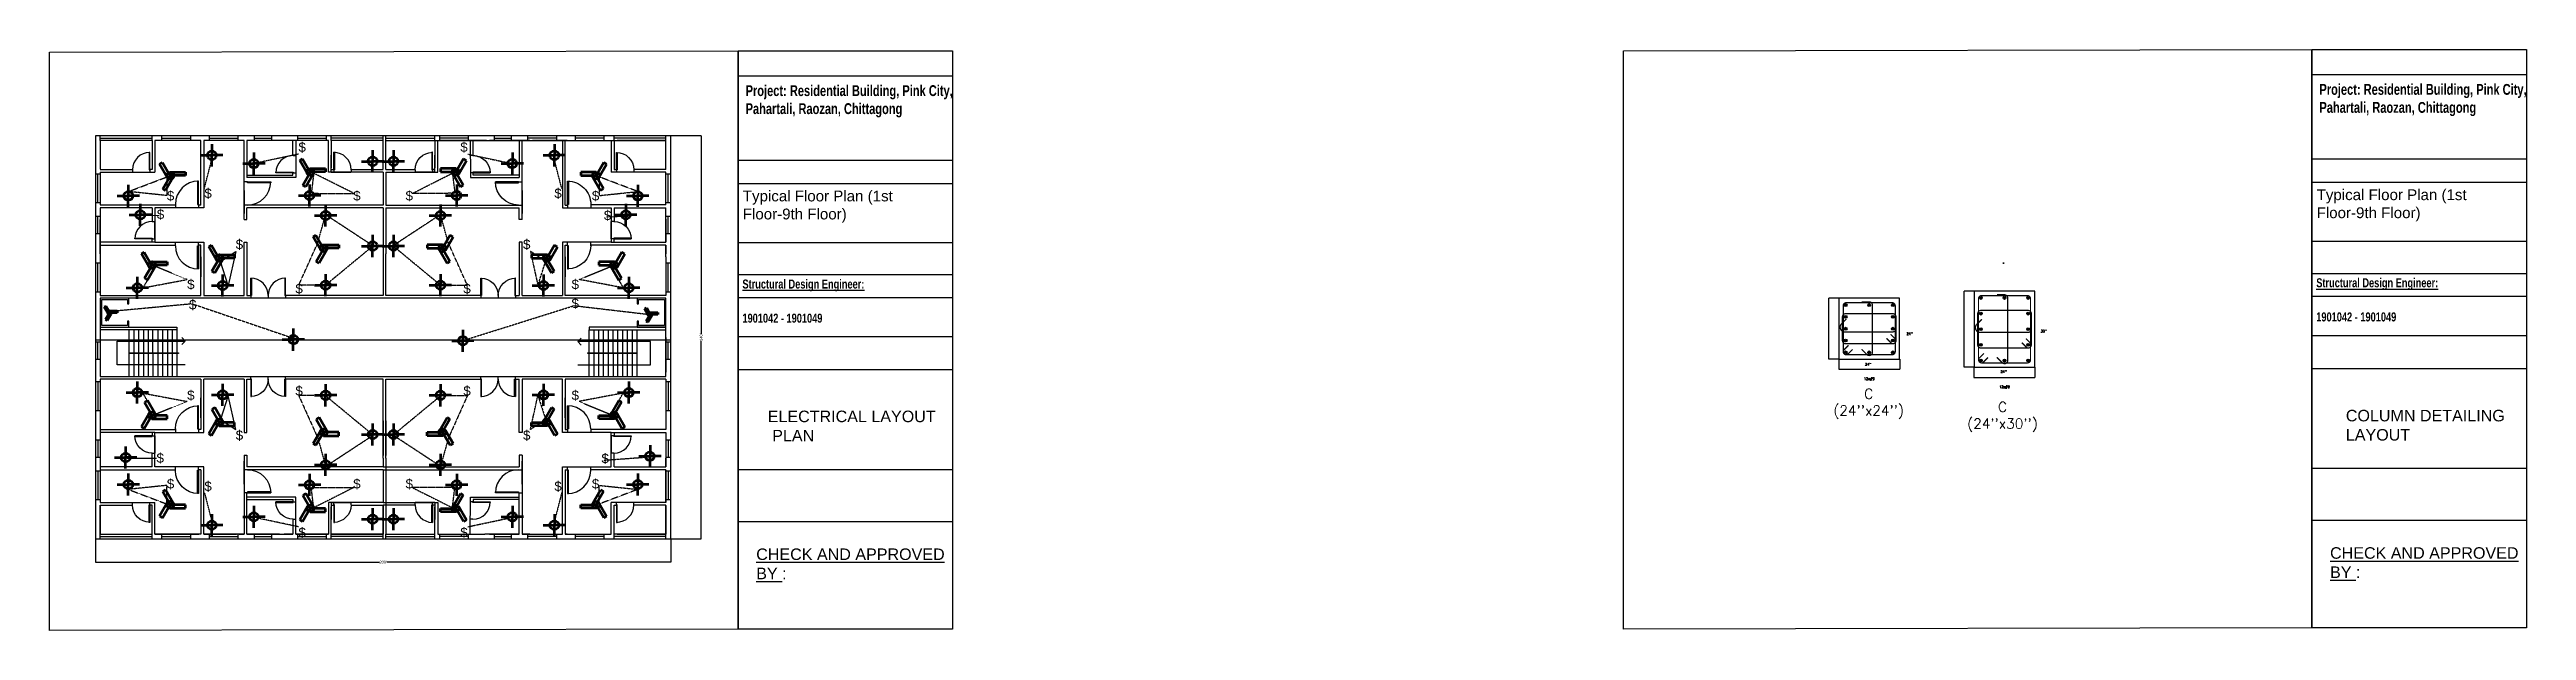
# Model space of a CAD drawing. Header units: inches. Extents: x 2674 to 28325, y -8016 to 21827.
# Drawn here: x 2693 to 13027, y 3072 to 5491 of the extents above; entities that cross this region are included whole.
import ezdxf

# ---------------------------------------------------------------- set-up
doc = ezdxf.new("R2010")
doc.units = ezdxf.units.IN
doc.header["$MEASUREMENT"] = 0
doc.linetypes.add('HIDDEN', pattern=[0.375, 0.25, -0.125])
for name, color, linetype in [('Beam', 3, 'Continuous'), ('Beam elevation contour', 7, 'Continuous'), ('Beam rebar bot', 2, 'Continuous'), ('Beam rebar top', 2, 'Continuous'), ('Beam tie corner', 6, 'Continuous'), ('Beam tie mid', 4, 'Continuous'), ('Columns', 5, 'Continuous'), ('Dimensions', 7, 'Continuous'), ('electrical', 50, 'Continuous'), ('electrical hidden', 111, 'HIDDEN'), ('Rebar long', 5, 'Continuous'), ('Rebar tie', 4, 'Continuous'), ('Texts', 7, 'Continuous')]:
    doc.layers.add(name, color=color, linetype=linetype)
doc.layers.add('Beam torsion rebar', color=7, linetype='Continuous', true_color=0xaf0000)
doc.styles.add('Letra', font='romand.shx')
doc.styles.get("Standard").update_dxf_attribs({"font": 'arial.ttf', "height": 12})
doc.dimstyles.new('Dimension', dxfattribs={"dimscale": 0.083333, "dimtxt": 0.025, "dimasz": 0.025, "dimexe": 0.015, "dimexo": 0.03, "dimgap": 0.015, "dimtad": 1, "dimdec": 1, "dimzin": 0, "dimdsep": 46, "dimlunit": 4, "dimtxsty": 'Letra', "dimblk": 'OBLIQUE', "dimcen": 0.015, "dimdle": 0.025, "dimclrd": 256, "dimclre": 1, "dimclrt": 4, "dimadec": 0, "dimazin": 0, "dimtfac": 1, "dimtdec": 1, "dimtofl": 0, "dimtmove": 0, "dimatfit": 3, "dimfxl": 1, "dimtolj": 1, "dimtzin": 0, "dimarcsym": 0})
doc.dimstyles.get("Standard").update_dxf_attribs({"dimtxt": 12, "dimasz": 0.18, "dimexe": 0.18, "dimexo": 0.0625, "dimgap": 0.09, "dimtad": 0, "dimtoh": 1, "dimdec": 0, "dimzin": 0, "dimdsep": 46, "dimlunit": 3, "dimtxsty": 'Standard', "dimcen": 0.09, "dimadec": 0, "dimazin": 0, "dimtfac": 1, "dimtdec": 0, "dimtofl": 0, "dimtmove": 0, "dimatfit": 3, "dimfxl": 1, "dimtolj": 1, "dimtzin": 0, "dimarcsym": 0})

msp = doc.modelspace()

# ---------------------------------------------------------------- texts
at = {"attachment_point": 1}
for s, insert, char_height, width in [('{\\fSwis721 LtCn BT|b1|i0|c0|p34;Project: Residential Building, Pink City, Pahartali, Raozan, Chittagong}', (5597.15, 5342.98), 45.03114, 1000.1158), ('{\\fSwis721 LtCn BT|b1|i0|c0|p34;Project: Residential Building, Pink City, Pahartali, Raozan, Chittagong}', (12163.09, 5348.2), 45.03114, 1000.1158), ('Typical Floor Plan (1st Floor-9th Floor)', (5585.62, 4904.12), 45.0311, 840.6448), ('Typical Floor Plan (1st Floor-9th Floor)', (12151.56, 4909.34), 45.0311, 840.6448), ('{\\fSwis721 LtCn BT|b1|i0|c0|p34;\\LStructural Design Engineer:}', (5584.03, 4533.52), 37.5259, 485.5762), ('{\\fSwis721 LtCn BT|b1|i0|c0|p34;\\LStructural Design Engineer:}', (12149.98, 4538.73), 37.5259, 485.5762), ('{\\fSwis721 LtCn BT|b1|i0|c0|p34;1901042 - 1901049}', (5584.03, 4391.25), 37.5259, 485.5762), ('{\\fSwis721 LtCn BT|b1|i0|c0|p34;1901042 - 1901049}', (12149.98, 4396.46), 37.5259, 485.5762)]:
    msp.add_mtext(s, dxfattribs=dict(at, insert=insert, char_height=char_height, width=width))
at = {"char_height": 48, "attachment_point": 1}
for s, width, heights, insert in [('ELECTRICAL LAYOUT\\P PLAN', 1239.8441, [0], (5689.7, 3987.26)), ('COLUMN DETAILING LAYOUT', 728, [0], (12273.33, 3990.59)), ('{\\LCHECK AND APPROVED \\PBY }:', 926.9107, [191.7], (5641.6, 3412.98)), ('{\\LCHECK AND APPROVED \\PBY }:', 926.9107, [191.7], (12207.54, 3418.2))]:
    msp.add_mtext_dynamic_manual_height_columns(s, width=width, gutter_width=240, heights=heights, dxfattribs=dict(at, insert=insert))
at = {"layer": 'Beam torsion rebar', "lineweight": 100, "char_height": 40}
for insert, attachment_point in [((3731.77, 5105.23), 1), ((4437.9, 5105.23), 3), ((3182.74, 4902.71), 1), ((3339.24, 4912.97), 1), ((3960.11, 4902.71), 1), ((4209.56, 4902.71), 3), ((4830.43, 4912.97), 3), ((4986.93, 4902.71), 3), ((3140.98, 4825.64), 1), ((5006.09, 4820.91), 1), ((3470.08, 4700.2), 1), ((4699.59, 4700.2), 3), ((3267.4, 4533.58), 1), ((3275.1, 4448.99), 1), ((3718.95, 4515.64), 1), ((4450.72, 4515.64), 3), ((4870.9, 4454.11), 1), ((4902.27, 4533.58), 3), ((3267.4, 4027.66), 7), ((3718.95, 4045.6), 7), ((4450.72, 4045.6), 9), ((4902.27, 4027.66), 9), ((3470.08, 3861.04), 7), ((4699.59, 3861.04), 9), ((3139.5, 3810.06), 1), ((4995.86, 3808.36), 1), ((3182.74, 3658.53), 7), ((3339.24, 3648.27), 7), ((3960.11, 3658.53), 7), ((4209.56, 3658.53), 9), ((4830.43, 3648.27), 9), ((4986.93, 3658.53), 9), ((4437.9, 3456.02), 9)]:
    msp.add_mtext_dynamic_manual_height_columns('$', width=101.7438, gutter_width=200, heights=[0], dxfattribs=dict(at, insert=insert, attachment_point=attachment_point))
at = {"layer": 'electrical hidden', "lineweight": 100, "insert": (3731.77, 3456.02), "char_height": 40, "attachment_point": 7}
msp.add_mtext_dynamic_manual_height_columns('$', width=101.7438, gutter_width=200, heights=[0], dxfattribs=at)
at = {"layer": 'Texts', "attachment_point": 5, "style": 'Letra'}
for s, insert, char_height, width in [('B6(0.6096x0.762)', (10844.27, 4601.71), 0.0167, 0.00945), ("24''", (10454, 4307.15), 10.417, 23.6321), ("30''", (11013.49, 4318.51), 10.417, 23.6321), ("24''", (10280.48, 4180.32), 10.417, 23.6321), ("24''", (10846.1, 4149.41), 10.417, 23.6321), ("C (24''x24'')", (10282.72, 4015.55), 41.6667, 23.6321), ('12ø#9', (10284.9, 4118.23), 10.417, 23.6321), ('12ø#9', (10849.35, 4084.36), 10.417, 23.6321), ("C (24''x30'')", (10841.08, 3960.96), 41.6667, 23.6321)]:
    msp.add_mtext(s, dxfattribs=dict(at, insert=insert, char_height=char_height, width=width))

# ---------------------------------------------------------------- blocks, each defined once
blk = doc.blocks.new('*U4')
for p, q in [((0, 0), (0, -6)), ((-40, 0), (-40, -6))]:
    blk.add_line(p, q)
blk.add_lwpolyline([(0, 0), (0, 40), (-1.75, 40), (-1.75, 0)], close=True)
blk.add_arc((0, 0), 40, 90, 180)
blk = doc.blocks.new('*U6')
for p, q in [((0, 0), (0, -6)), ((40, 0), (40, -6))]:
    blk.add_line(p, q)
blk.add_lwpolyline([(0, 0), (0, 40), (1.75, 40), (1.75, 0)], close=True)
blk.add_arc((0, 0), 40, 0, 90)
blk = doc.blocks.new('*U7')
for p, q in [((0, 0), (0, -6)), ((40, 0), (40, -6))]:
    blk.add_line(p, q)
blk.add_lwpolyline([(0, 0), (0, 40), (1.75, 40), (1.75, 0)], close=True)
blk.add_arc((0, 0), 40, 0, 90)
blk = doc.blocks.new('*U2')
for p, q in [((0, 0), (0, -6)), ((40, 0), (40, -6))]:
    blk.add_line(p, q)
blk.add_lwpolyline([(0, 0), (0, 40), (1.75, 40), (1.75, 0)], close=True)
blk.add_arc((0, 0), 40, 0, 90)
blk = doc.blocks.new('*U3')
for p, q in [((0, 0), (0, 6)), ((40, 0), (40, 6))]:
    blk.add_line(p, q)
blk.add_lwpolyline([(0, 0), (0, -40), (1.75, -40), (1.75, 0)], close=True)
blk.add_arc((0, 0), 40, 270, 0)
blk = doc.blocks.new('*U5')
for p, q in [((-40, 0), (-40, 6)), ((0, 0), (0, 6))]:
    blk.add_line(p, q)
blk.add_lwpolyline([(0, 0), (0, -40), (-1.75, -40), (-1.75, 0)], close=True)
blk.add_arc((0, 0), 40, 180, 270)
blk = doc.blocks.new('*U8')
for p, q in [((0, 0), (0, -6)), ((-40, 0), (-40, -6))]:
    blk.add_line(p, q)
blk.add_lwpolyline([(0, 0), (0, 40), (-1.75, 40), (-1.75, 0)], close=True)
blk.add_arc((0, 0), 40, 90, 180)
blk = doc.blocks.new('*D478')
at = {"color": 0, "lineweight": -2, "transparency": 16777216}
for p, q in [((2885, 3453), (2885, 3356)), ((5285, 3453), (5285, 3356)), ((2885, 3356), (4070, 3356)), ((5285, 3356), (4100, 3356))]:
    blk.add_line(p, q, dxfattribs=at)
at = {"color": 0, "transparency": 16777216}
for points in [[(2885, 3356), (2885, 3356), (2885, 3356)], [(5285, 3356), (5285, 3356), (5285, 3356)]]:
    blk.add_solid(points, dxfattribs=at)
at = {"layer": 'Defpoints', "color": 0, "transparency": 16777216}
for p in [(2885, 3453), (5285, 3453), (5285, 3356)]:
    blk.add_point(p, dxfattribs=at)
at = {"color": 0, "transparency": 16777216, "insert": (4085, 3356), "char_height": 12, "attachment_point": 5}
blk.add_mtext("\\A1;200'", dxfattribs=at)
blk = doc.blocks.new('*D479')
at = {"color": 0, "lineweight": -2, "transparency": 16777216}
for p, q in [((5285, 5133), (5412, 5133)), ((5412, 5132), (5412, 4307)), ((5412, 3453), (5412, 4278)), ((5285, 3453), (5412, 3453))]:
    blk.add_line(p, q, dxfattribs=at)
at = {"color": 0, "transparency": 16777216}
for points in [[(5412, 5132), (5412, 5132), (5412, 5133)], [(5412, 3453), (5412, 3453), (5412, 3453)]]:
    blk.add_solid(points, dxfattribs=at)
at = {"layer": 'Defpoints', "color": 0, "transparency": 16777216}
for p in [(5285, 5133), (5412, 5133), (5285, 3453)]:
    blk.add_point(p, dxfattribs=at)
at = {"color": 0, "transparency": 16777216, "insert": (5412, 4293), "char_height": 12, "attachment_point": 5, "rotation": 90}
blk.add_mtext("\\A1;140'", dxfattribs=at)
blk = doc.blocks.new('*U378')
at = {"layer": 'electrical', "lineweight": 100}
blk.add_line((0, 23), (0, -23), dxfattribs=at)
blk = doc.blocks.new('*U379')
at = {"layer": 'electrical', "color": 0, "linetype": 'ByBlock', "lineweight": -2, "transparency": 16777216}
for p, rotation in [((35438, 2281), 90), ((35461, 2258), 180), ((35485, 2281), 270)]:
    blk.add_blockref('*U378', p, dxfattribs=dict(at, rotation=rotation))
blk.add_blockref('*U378', (35461, 2304), dxfattribs=at)
blk = doc.blocks.new('*U380')
at = {"layer": 'electrical', "lineweight": 100}
blk.add_line((0, 23), (0, -23), dxfattribs=at)
blk = doc.blocks.new('*U381')
at = {"layer": 'electrical', "color": 0, "linetype": 'ByBlock', "lineweight": -2, "transparency": 16777216}
for p, rotation in [((35438, 2281), 90), ((35461, 2258), 180), ((35485, 2281), 270)]:
    blk.add_blockref('*U380', p, dxfattribs=dict(at, rotation=rotation))
blk.add_blockref('*U380', (35461, 2304), dxfattribs=at)
blk = doc.blocks.new('*U382')
at = {"layer": 'electrical', "lineweight": 100}
blk.add_line((0, 23), (0, -23), dxfattribs=at)
blk = doc.blocks.new('*U383')
at = {"layer": 'electrical', "color": 0, "linetype": 'ByBlock', "lineweight": -2, "transparency": 16777216}
for p, rotation in [((35438, 2281), 90), ((35461, 2258), 180), ((35485, 2281), 270)]:
    blk.add_blockref('*U382', p, dxfattribs=dict(at, rotation=rotation))
blk.add_blockref('*U382', (35461, 2304), dxfattribs=at)
blk = doc.blocks.new('*U384')
at = {"layer": 'electrical', "lineweight": 100}
blk.add_line((0, 23), (0, -23), dxfattribs=at)
blk = doc.blocks.new('*U385')
at = {"layer": 'electrical', "color": 0, "linetype": 'ByBlock', "lineweight": -2, "transparency": 16777216}
for p, rotation in [((35438, 2281), 90), ((35461, 2258), 180), ((35485, 2281), 270)]:
    blk.add_blockref('*U384', p, dxfattribs=dict(at, rotation=rotation))
blk.add_blockref('*U384', (35461, 2304), dxfattribs=at)
blk = doc.blocks.new('*U359')
at = {"layer": 'electrical', "lineweight": 100}
blk.add_line((0, 23), (0, -23), dxfattribs=at)
blk = doc.blocks.new('*U360')
at = {"layer": 'electrical', "color": 0, "linetype": 'ByBlock', "lineweight": -2, "transparency": 16777216}
for p, rotation in [((35438, 2281), 90), ((35461, 2258), 180), ((35485, 2281), 270)]:
    blk.add_blockref('*U359', p, dxfattribs=dict(at, rotation=rotation))
blk.add_blockref('*U359', (35461, 2304), dxfattribs=at)
blk = doc.blocks.new('*U361')
at = {"layer": 'electrical', "lineweight": 100}
blk.add_line((0, 23), (0, -23), dxfattribs=at)
blk = doc.blocks.new('*U362')
at = {"layer": 'electrical', "color": 0, "linetype": 'ByBlock', "lineweight": -2, "transparency": 16777216}
for p, rotation in [((35438, 2281), 90), ((35461, 2258), 180), ((35485, 2281), 270)]:
    blk.add_blockref('*U361', p, dxfattribs=dict(at, rotation=rotation))
blk.add_blockref('*U361', (35461, 2304), dxfattribs=at)
blk = doc.blocks.new('*U363')
at = {"layer": 'electrical', "lineweight": 100}
blk.add_line((0, 23), (0, -23), dxfattribs=at)
blk = doc.blocks.new('*U364')
at = {"layer": 'electrical', "color": 0, "linetype": 'ByBlock', "lineweight": -2, "transparency": 16777216}
for p, rotation in [((35438, 2281), 90), ((35461, 2258), 180), ((35485, 2281), 270)]:
    blk.add_blockref('*U363', p, dxfattribs=dict(at, rotation=rotation))
blk.add_blockref('*U363', (35461, 2304), dxfattribs=at)
blk = doc.blocks.new('*U365')
at = {"layer": 'electrical', "lineweight": 100}
blk.add_line((0, 23), (0, -23), dxfattribs=at)
blk = doc.blocks.new('*U366')
at = {"layer": 'electrical', "color": 0, "linetype": 'ByBlock', "lineweight": -2, "transparency": 16777216}
for p, rotation in [((35438, 2281), 90), ((35461, 2258), 180), ((35485, 2281), 270)]:
    blk.add_blockref('*U365', p, dxfattribs=dict(at, rotation=rotation))
blk.add_blockref('*U365', (35461, 2304), dxfattribs=at)
blk = doc.blocks.new('*U367')
at = {"layer": 'electrical', "lineweight": 100}
blk.add_line((0, 23), (0, -23), dxfattribs=at)
blk = doc.blocks.new('*U368')
at = {"layer": 'electrical', "color": 0, "linetype": 'ByBlock', "lineweight": -2, "transparency": 16777216}
for p, rotation in [((35438, 2281), 90), ((35461, 2258), 180), ((35485, 2281), 270)]:
    blk.add_blockref('*U367', p, dxfattribs=dict(at, rotation=rotation))
blk.add_blockref('*U367', (35461, 2304), dxfattribs=at)
blk = doc.blocks.new('*U386')
at = {"layer": 'electrical', "lineweight": 100}
blk.add_line((0, 23), (0, -23), dxfattribs=at)
blk = doc.blocks.new('*U387')
at = {"layer": 'electrical', "color": 0, "linetype": 'ByBlock', "lineweight": -2, "transparency": 16777216}
for p, rotation in [((35438, 2281), 90), ((35461, 2258), 180), ((35485, 2281), 270)]:
    blk.add_blockref('*U386', p, dxfattribs=dict(at, rotation=rotation))
blk.add_blockref('*U386', (35461, 2304), dxfattribs=at)
blk = doc.blocks.new('*U388')
at = {"layer": 'electrical', "lineweight": 100}
blk.add_line((0, 23), (0, -23), dxfattribs=at)
blk = doc.blocks.new('*U389')
at = {"layer": 'electrical', "color": 0, "linetype": 'ByBlock', "lineweight": -2, "transparency": 16777216}
for p, rotation in [((35438, 2281), 90), ((35461, 2258), 180), ((35485, 2281), 270)]:
    blk.add_blockref('*U388', p, dxfattribs=dict(at, rotation=rotation))
blk.add_blockref('*U388', (35461, 2304), dxfattribs=at)
blk = doc.blocks.new('*U390')
at = {"layer": 'electrical', "lineweight": 100}
blk.add_line((0, 23), (0, -23), dxfattribs=at)
blk = doc.blocks.new('*U391')
at = {"layer": 'electrical', "color": 0, "linetype": 'ByBlock', "lineweight": -2, "transparency": 16777216}
for p, rotation in [((35438, 2281), 90), ((35461, 2258), 180), ((35485, 2281), 270)]:
    blk.add_blockref('*U390', p, dxfattribs=dict(at, rotation=rotation))
blk.add_blockref('*U390', (35461, 2304), dxfattribs=at)
blk = doc.blocks.new('*U392')
at = {"layer": 'electrical', "lineweight": 100}
blk.add_line((0, 23), (0, -23), dxfattribs=at)
blk = doc.blocks.new('*U393')
at = {"layer": 'electrical', "color": 0, "linetype": 'ByBlock', "lineweight": -2, "transparency": 16777216}
for p, rotation in [((35438, 2281), 90), ((35461, 2258), 180), ((35485, 2281), 270)]:
    blk.add_blockref('*U392', p, dxfattribs=dict(at, rotation=rotation))
blk.add_blockref('*U392', (35461, 2304), dxfattribs=at)
blk = doc.blocks.new('*U394')
at = {"layer": 'electrical', "lineweight": 100}
for p, q in [((-32, 7), (32, 7)), ((-32, -7), (-32, 7)), ((32, 7), (32, -7)), ((32, -7), (-32, -7))]:
    blk.add_line(p, q, dxfattribs=at)
blk = doc.blocks.new('*U369')
at = {"layer": 'electrical', "color": 0, "linetype": 'ByBlock', "lineweight": -2, "transparency": 16777216}
for p, rotation in [((17889, 1151), 120), ((17902, 1097), 240)]:
    blk.add_blockref('*U394', p, dxfattribs=dict(at, rotation=rotation))
blk.add_blockref('*U394', (17943, 1135), dxfattribs=at)
blk = doc.blocks.new('*U370')
at = {"layer": 'electrical', "lineweight": 100}
for p, q in [((-32, 7), (32, 7)), ((-32, -7), (-32, 7)), ((32, 7), (32, -7)), ((32, -7), (-32, -7))]:
    blk.add_line(p, q, dxfattribs=at)
blk = doc.blocks.new('*U371')
at = {"layer": 'electrical', "color": 0, "linetype": 'ByBlock', "lineweight": -2, "transparency": 16777216}
for p, rotation in [((17889, 1151), 120), ((17902, 1097), 240)]:
    blk.add_blockref('*U370', p, dxfattribs=dict(at, rotation=rotation))
blk.add_blockref('*U370', (17943, 1135), dxfattribs=at)
blk = doc.blocks.new('*U372')
at = {"layer": 'electrical', "lineweight": 100}
for p, q in [((-32, 7), (32, 7)), ((-32, -7), (-32, 7)), ((32, 7), (32, -7)), ((32, -7), (-32, -7))]:
    blk.add_line(p, q, dxfattribs=at)
blk = doc.blocks.new('*U373')
at = {"layer": 'electrical', "color": 0, "linetype": 'ByBlock', "lineweight": -2, "transparency": 16777216}
for p, rotation in [((17889, 1151), 120), ((17902, 1097), 240)]:
    blk.add_blockref('*U372', p, dxfattribs=dict(at, rotation=rotation))
blk.add_blockref('*U372', (17943, 1135), dxfattribs=at)
blk = doc.blocks.new('*U374')
at = {"layer": 'electrical', "lineweight": 100}
for p, q in [((-32, 7), (32, 7)), ((-32, -7), (-32, 7)), ((32, 7), (32, -7)), ((32, -7), (-32, -7))]:
    blk.add_line(p, q, dxfattribs=at)
blk = doc.blocks.new('*U375')
at = {"layer": 'electrical', "color": 0, "linetype": 'ByBlock', "lineweight": -2, "transparency": 16777216}
for p, rotation in [((17889, 1151), 120), ((17902, 1097), 240)]:
    blk.add_blockref('*U374', p, dxfattribs=dict(at, rotation=rotation))
blk.add_blockref('*U374', (17943, 1135), dxfattribs=at)
blk = doc.blocks.new('*U376')
at = {"layer": 'electrical', "lineweight": 100}
for p, q in [((-32, 7), (32, 7)), ((-32, -7), (-32, 7)), ((32, 7), (32, -7)), ((32, -7), (-32, -7))]:
    blk.add_line(p, q, dxfattribs=at)
blk = doc.blocks.new('*U377')
at = {"layer": 'electrical', "color": 0, "linetype": 'ByBlock', "lineweight": -2, "transparency": 16777216}
for p, rotation in [((17889, 1151), 120), ((17902, 1097), 240)]:
    blk.add_blockref('*U376', p, dxfattribs=dict(at, rotation=rotation))
blk.add_blockref('*U376', (17943, 1135), dxfattribs=at)
blk = doc.blocks.new('*U354')
at = {"layer": 'electrical', "lineweight": 100}
for p, q in [((-16, 4), (16, 4)), ((-16, -4), (-16, 4)), ((16, 4), (16, -4)), ((16, -4), (-16, -4))]:
    blk.add_line(p, q, dxfattribs=at)
blk = doc.blocks.new('*U355')
at = {"layer": 'electrical', "color": 0, "linetype": 'ByBlock', "lineweight": -2, "transparency": 16777216}
for p, rotation in [((8945, 576), 120), ((8951, 548), 240)]:
    blk.add_blockref('*U354', p, dxfattribs=dict(at, rotation=rotation))
blk.add_blockref('*U354', (8972, 568), dxfattribs=at)
blk = doc.blocks.new('*U356')
at = {"layer": 'electrical', "lineweight": 100}
for p, q in [((-16, 4), (16, 4)), ((-16, -4), (-16, 4)), ((16, 4), (16, -4)), ((16, -4), (-16, -4))]:
    blk.add_line(p, q, dxfattribs=at)
blk = doc.blocks.new('*U357')
at = {"layer": 'electrical', "color": 0, "linetype": 'ByBlock', "lineweight": -2, "transparency": 16777216}
for p, rotation in [((8945, 576), 120), ((8951, 548), 240)]:
    blk.add_blockref('*U356', p, dxfattribs=dict(at, rotation=rotation))
blk.add_blockref('*U356', (8972, 568), dxfattribs=at)
blk = doc.blocks.new('*U416')
at = {"layer": 'electrical', "lineweight": 100}
blk.add_line((0, 23), (0, -23), dxfattribs=at)
blk = doc.blocks.new('*U417')
at = {"layer": 'electrical', "color": 0, "linetype": 'ByBlock', "lineweight": -2, "transparency": 16777216}
for p, rotation in [((35438, 2281), 90), ((35461, 2258), 180), ((35485, 2281), 270)]:
    blk.add_blockref('*U416', p, dxfattribs=dict(at, rotation=rotation))
blk.add_blockref('*U416', (35461, 2304), dxfattribs=at)
blk = doc.blocks.new('*U418')
at = {"layer": 'electrical', "lineweight": 100}
blk.add_line((0, 23), (0, -23), dxfattribs=at)
blk = doc.blocks.new('*U419')
at = {"layer": 'electrical', "color": 0, "linetype": 'ByBlock', "lineweight": -2, "transparency": 16777216}
for p, rotation in [((35438, 2281), 90), ((35461, 2258), 180), ((35485, 2281), 270)]:
    blk.add_blockref('*U418', p, dxfattribs=dict(at, rotation=rotation))
blk.add_blockref('*U418', (35461, 2304), dxfattribs=at)
blk = doc.blocks.new('*U420')
at = {"layer": 'electrical', "lineweight": 100}
blk.add_line((0, 23), (0, -23), dxfattribs=at)
blk = doc.blocks.new('*U421')
at = {"layer": 'electrical', "color": 0, "linetype": 'ByBlock', "lineweight": -2, "transparency": 16777216}
for p, rotation in [((35438, 2281), 90), ((35461, 2258), 180), ((35485, 2281), 270)]:
    blk.add_blockref('*U420', p, dxfattribs=dict(at, rotation=rotation))
blk.add_blockref('*U420', (35461, 2304), dxfattribs=at)
blk = doc.blocks.new('*U422')
at = {"layer": 'electrical', "lineweight": 100}
blk.add_line((0, 23), (0, -23), dxfattribs=at)
blk = doc.blocks.new('*U423')
at = {"layer": 'electrical', "color": 0, "linetype": 'ByBlock', "lineweight": -2, "transparency": 16777216}
for p, rotation in [((35438, 2281), 90), ((35461, 2258), 180), ((35485, 2281), 270)]:
    blk.add_blockref('*U422', p, dxfattribs=dict(at, rotation=rotation))
blk.add_blockref('*U422', (35461, 2304), dxfattribs=at)
blk = doc.blocks.new('*U424')
at = {"layer": 'electrical', "lineweight": 100}
blk.add_line((0, 23), (0, -23), dxfattribs=at)
blk = doc.blocks.new('*U349')
at = {"layer": 'electrical', "color": 0, "linetype": 'ByBlock', "lineweight": -2, "transparency": 16777216}
for p, rotation in [((35438, 2281), 90), ((35461, 2258), 180), ((35485, 2281), 270)]:
    blk.add_blockref('*U424', p, dxfattribs=dict(at, rotation=rotation))
blk.add_blockref('*U424', (35461, 2304), dxfattribs=at)
blk = doc.blocks.new('*U350')
at = {"layer": 'electrical', "lineweight": 100}
blk.add_line((0, 23), (0, -23), dxfattribs=at)
blk = doc.blocks.new('*U351')
at = {"layer": 'electrical', "color": 0, "linetype": 'ByBlock', "lineweight": -2, "transparency": 16777216}
for p, rotation in [((35438, 2281), 90), ((35461, 2258), 180), ((35485, 2281), 270)]:
    blk.add_blockref('*U350', p, dxfattribs=dict(at, rotation=rotation))
blk.add_blockref('*U350', (35461, 2304), dxfattribs=at)
blk = doc.blocks.new('*U352')
at = {"layer": 'electrical', "lineweight": 100}
blk.add_line((0, 23), (0, -23), dxfattribs=at)
blk = doc.blocks.new('*U353')
at = {"layer": 'electrical', "color": 0, "linetype": 'ByBlock', "lineweight": -2, "transparency": 16777216}
for p, rotation in [((35438, 2281), 90), ((35461, 2258), 180), ((35485, 2281), 270)]:
    blk.add_blockref('*U352', p, dxfattribs=dict(at, rotation=rotation))
blk.add_blockref('*U352', (35461, 2304), dxfattribs=at)
blk = doc.blocks.new('*U406')
at = {"layer": 'electrical', "lineweight": 100}
blk.add_line((0, 23), (0, -23), dxfattribs=at)
blk = doc.blocks.new('*U407')
at = {"layer": 'electrical', "color": 0, "linetype": 'ByBlock', "lineweight": -2, "transparency": 16777216}
for p, rotation in [((35438, 2281), 90), ((35461, 2258), 180), ((35485, 2281), 270)]:
    blk.add_blockref('*U406', p, dxfattribs=dict(at, rotation=rotation))
blk.add_blockref('*U406', (35461, 2304), dxfattribs=at)
blk = doc.blocks.new('*U408')
at = {"layer": 'electrical', "lineweight": 100}
blk.add_line((0, 23), (0, -23), dxfattribs=at)
blk = doc.blocks.new('*U409')
at = {"layer": 'electrical', "color": 0, "linetype": 'ByBlock', "lineweight": -2, "transparency": 16777216}
for p, rotation in [((35438, 2281), 90), ((35461, 2258), 180), ((35485, 2281), 270)]:
    blk.add_blockref('*U408', p, dxfattribs=dict(at, rotation=rotation))
blk.add_blockref('*U408', (35461, 2304), dxfattribs=at)
blk = doc.blocks.new('*U410')
at = {"layer": 'electrical', "lineweight": 100}
blk.add_line((0, 23), (0, -23), dxfattribs=at)
blk = doc.blocks.new('*U411')
at = {"layer": 'electrical', "color": 0, "linetype": 'ByBlock', "lineweight": -2, "transparency": 16777216}
for p, rotation in [((35438, 2281), 90), ((35461, 2258), 180), ((35485, 2281), 270)]:
    blk.add_blockref('*U410', p, dxfattribs=dict(at, rotation=rotation))
blk.add_blockref('*U410', (35461, 2304), dxfattribs=at)
blk = doc.blocks.new('*U412')
at = {"layer": 'electrical', "lineweight": 100}
blk.add_line((0, 23), (0, -23), dxfattribs=at)
blk = doc.blocks.new('*U413')
at = {"layer": 'electrical', "color": 0, "linetype": 'ByBlock', "lineweight": -2, "transparency": 16777216}
for p, rotation in [((35438, 2281), 90), ((35461, 2258), 180), ((35485, 2281), 270)]:
    blk.add_blockref('*U412', p, dxfattribs=dict(at, rotation=rotation))
blk.add_blockref('*U412', (35461, 2304), dxfattribs=at)
blk = doc.blocks.new('*U414')
at = {"layer": 'electrical', "lineweight": 100}
for p, q in [((-32, 7), (32, 7)), ((-32, -7), (-32, 7)), ((32, 7), (32, -7)), ((32, -7), (-32, -7))]:
    blk.add_line(p, q, dxfattribs=at)
blk = doc.blocks.new('*U415')
at = {"layer": 'electrical', "color": 0, "linetype": 'ByBlock', "lineweight": -2, "transparency": 16777216}
for p, rotation in [((17889, 1151), 120), ((17902, 1097), 240)]:
    blk.add_blockref('*U414', p, dxfattribs=dict(at, rotation=rotation))
blk.add_blockref('*U414', (17943, 1135), dxfattribs=at)
blk = doc.blocks.new('*U358')
at = {"layer": 'electrical', "lineweight": 100}
for p, q in [((-32, 7), (32, 7)), ((-32, -7), (-32, 7)), ((32, 7), (32, -7)), ((32, -7), (-32, -7))]:
    blk.add_line(p, q, dxfattribs=at)
blk = doc.blocks.new('*U342')
at = {"layer": 'electrical', "color": 0, "linetype": 'ByBlock', "lineweight": -2, "transparency": 16777216}
for p, rotation in [((17889, 1151), 120), ((17902, 1097), 240)]:
    blk.add_blockref('*U358', p, dxfattribs=dict(at, rotation=rotation))
blk.add_blockref('*U358', (17943, 1135), dxfattribs=at)
blk = doc.blocks.new('*U343')
at = {"layer": 'electrical', "lineweight": 100}
for p, q in [((-32, 7), (32, 7)), ((-32, -7), (-32, 7)), ((32, 7), (32, -7)), ((32, -7), (-32, -7))]:
    blk.add_line(p, q, dxfattribs=at)
blk = doc.blocks.new('*U344')
at = {"layer": 'electrical', "color": 0, "linetype": 'ByBlock', "lineweight": -2, "transparency": 16777216}
for p, rotation in [((17889, 1151), 120), ((17902, 1097), 240)]:
    blk.add_blockref('*U343', p, dxfattribs=dict(at, rotation=rotation))
blk.add_blockref('*U343', (17943, 1135), dxfattribs=at)
blk = doc.blocks.new('*U345')
at = {"layer": 'electrical', "lineweight": 100}
for p, q in [((-32, 7), (32, 7)), ((-32, -7), (-32, 7)), ((32, 7), (32, -7)), ((32, -7), (-32, -7))]:
    blk.add_line(p, q, dxfattribs=at)
blk = doc.blocks.new('*U346')
at = {"layer": 'electrical', "color": 0, "linetype": 'ByBlock', "lineweight": -2, "transparency": 16777216}
for p, rotation in [((17889, 1151), 120), ((17902, 1097), 240)]:
    blk.add_blockref('*U345', p, dxfattribs=dict(at, rotation=rotation))
blk.add_blockref('*U345', (17943, 1135), dxfattribs=at)
blk = doc.blocks.new('*U347')
at = {"layer": 'electrical', "lineweight": 100}
for p, q in [((-32, 7), (32, 7)), ((-32, -7), (-32, 7)), ((32, 7), (32, -7)), ((32, -7), (-32, -7))]:
    blk.add_line(p, q, dxfattribs=at)
blk = doc.blocks.new('*U348')
at = {"layer": 'electrical', "color": 0, "linetype": 'ByBlock', "lineweight": -2, "transparency": 16777216}
for p, rotation in [((17889, 1151), 120), ((17902, 1097), 240)]:
    blk.add_blockref('*U347', p, dxfattribs=dict(at, rotation=rotation))
blk.add_blockref('*U347', (17943, 1135), dxfattribs=at)
blk = doc.blocks.new('*U457')
at = {"layer": 'electrical', "lineweight": 100}
blk.add_line((0, 23), (0, -23), dxfattribs=at)
blk = doc.blocks.new('*U458')
at = {"layer": 'electrical', "color": 0, "linetype": 'ByBlock', "lineweight": -2, "transparency": 16777216}
for p, rotation in [((35438, 2281), 90), ((35461, 2258), 180), ((35485, 2281), 270)]:
    blk.add_blockref('*U457', p, dxfattribs=dict(at, rotation=rotation))
blk.add_blockref('*U457', (35461, 2304), dxfattribs=at)
blk = doc.blocks.new('*U471')
at = {"layer": 'electrical', "lineweight": 100}
blk.add_line((0, 23), (0, -23), dxfattribs=at)
blk = doc.blocks.new('*U472')
at = {"layer": 'electrical', "color": 0, "linetype": 'ByBlock', "lineweight": -2, "transparency": 16777216}
for p, rotation in [((35438, 2281), 90), ((35461, 2258), 180), ((35485, 2281), 270)]:
    blk.add_blockref('*U471', p, dxfattribs=dict(at, rotation=rotation))
blk.add_blockref('*U471', (35461, 2304), dxfattribs=at)
blk = doc.blocks.new('*U473')
at = {"layer": 'electrical', "lineweight": 100}
blk.add_line((0, 23), (0, -23), dxfattribs=at)
blk = doc.blocks.new('*U474')
at = {"layer": 'electrical', "color": 0, "linetype": 'ByBlock', "lineweight": -2, "transparency": 16777216}
for p, rotation in [((35438, 2281), 90), ((35461, 2258), 180), ((35485, 2281), 270)]:
    blk.add_blockref('*U473', p, dxfattribs=dict(at, rotation=rotation))
blk.add_blockref('*U473', (35461, 2304), dxfattribs=at)
blk = doc.blocks.new('*U475')
at = {"layer": 'electrical', "lineweight": 100}
blk.add_line((0, 23), (0, -23), dxfattribs=at)
blk = doc.blocks.new('*U476')
at = {"layer": 'electrical', "color": 0, "linetype": 'ByBlock', "lineweight": -2, "transparency": 16777216}
for p, rotation in [((35438, 2281), 90), ((35461, 2258), 180), ((35485, 2281), 270)]:
    blk.add_blockref('*U475', p, dxfattribs=dict(at, rotation=rotation))
blk.add_blockref('*U475', (35461, 2304), dxfattribs=at)
blk = doc.blocks.new('*U477')
at = {"layer": 'electrical', "lineweight": 100}
blk.add_line((0, 23), (0, -23), dxfattribs=at)
blk = doc.blocks.new('*U465')
at = {"layer": 'electrical', "color": 0, "linetype": 'ByBlock', "lineweight": -2, "transparency": 16777216}
for p, rotation in [((35438, 2281), 90), ((35461, 2258), 180), ((35485, 2281), 270)]:
    blk.add_blockref('*U477', p, dxfattribs=dict(at, rotation=rotation))
blk.add_blockref('*U477', (35461, 2304), dxfattribs=at)
blk = doc.blocks.new('*U466')
at = {"layer": 'electrical', "lineweight": 100}
blk.add_line((0, 23), (0, -23), dxfattribs=at)
blk = doc.blocks.new('*U467')
at = {"layer": 'electrical', "color": 0, "linetype": 'ByBlock', "lineweight": -2, "transparency": 16777216}
for p, rotation in [((35438, 2281), 90), ((35461, 2258), 180), ((35485, 2281), 270)]:
    blk.add_blockref('*U466', p, dxfattribs=dict(at, rotation=rotation))
blk.add_blockref('*U466', (35461, 2304), dxfattribs=at)
blk = doc.blocks.new('*U468')
at = {"layer": 'electrical', "lineweight": 100}
blk.add_line((0, 23), (0, -23), dxfattribs=at)
blk = doc.blocks.new('*U469')
at = {"layer": 'electrical', "color": 0, "linetype": 'ByBlock', "lineweight": -2, "transparency": 16777216}
for p, rotation in [((35438, 2281), 90), ((35461, 2258), 180), ((35485, 2281), 270)]:
    blk.add_blockref('*U468', p, dxfattribs=dict(at, rotation=rotation))
blk.add_blockref('*U468', (35461, 2304), dxfattribs=at)
blk = doc.blocks.new('*U470')
at = {"layer": 'electrical', "lineweight": 100}
blk.add_line((0, 23), (0, -23), dxfattribs=at)
blk = doc.blocks.new('*U395')
at = {"layer": 'electrical', "color": 0, "linetype": 'ByBlock', "lineweight": -2, "transparency": 16777216}
for p, rotation in [((35438, 2281), 90), ((35461, 2258), 180), ((35485, 2281), 270)]:
    blk.add_blockref('*U470', p, dxfattribs=dict(at, rotation=rotation))
blk.add_blockref('*U470', (35461, 2304), dxfattribs=at)
blk = doc.blocks.new('*U396')
at = {"layer": 'electrical', "lineweight": 100}
blk.add_line((0, 23), (0, -23), dxfattribs=at)
blk = doc.blocks.new('*U397')
at = {"layer": 'electrical', "color": 0, "linetype": 'ByBlock', "lineweight": -2, "transparency": 16777216}
for p, rotation in [((35438, 2281), 90), ((35461, 2258), 180), ((35485, 2281), 270)]:
    blk.add_blockref('*U396', p, dxfattribs=dict(at, rotation=rotation))
blk.add_blockref('*U396', (35461, 2304), dxfattribs=at)
blk = doc.blocks.new('*U451')
at = {"layer": 'electrical', "lineweight": 100}
blk.add_line((0, 23), (0, -23), dxfattribs=at)
blk = doc.blocks.new('*U452')
at = {"layer": 'electrical', "color": 0, "linetype": 'ByBlock', "lineweight": -2, "transparency": 16777216}
for p, rotation in [((35438, 2281), 90), ((35461, 2258), 180), ((35485, 2281), 270)]:
    blk.add_blockref('*U451', p, dxfattribs=dict(at, rotation=rotation))
blk.add_blockref('*U451', (35461, 2304), dxfattribs=at)
blk = doc.blocks.new('*U453')
at = {"layer": 'electrical', "lineweight": 100}
blk.add_line((0, 23), (0, -23), dxfattribs=at)
blk = doc.blocks.new('*U454')
at = {"layer": 'electrical', "color": 0, "linetype": 'ByBlock', "lineweight": -2, "transparency": 16777216}
for p, rotation in [((35438, 2281), 90), ((35461, 2258), 180), ((35485, 2281), 270)]:
    blk.add_blockref('*U453', p, dxfattribs=dict(at, rotation=rotation))
blk.add_blockref('*U453', (35461, 2304), dxfattribs=at)
blk = doc.blocks.new('*U455')
at = {"layer": 'electrical', "lineweight": 100}
for p, q in [((-32, 7), (32, 7)), ((-32, -7), (-32, 7)), ((32, 7), (32, -7)), ((32, -7), (-32, -7))]:
    blk.add_line(p, q, dxfattribs=at)
blk = doc.blocks.new('*U456')
at = {"layer": 'electrical', "color": 0, "linetype": 'ByBlock', "lineweight": -2, "transparency": 16777216}
for p, rotation in [((17889, 1151), 120), ((17902, 1097), 240)]:
    blk.add_blockref('*U455', p, dxfattribs=dict(at, rotation=rotation))
blk.add_blockref('*U455', (17943, 1135), dxfattribs=at)
blk = doc.blocks.new('*U432')
at = {"layer": 'electrical', "lineweight": 100}
for p, q in [((-32, 7), (32, 7)), ((-32, -7), (-32, 7)), ((32, 7), (32, -7)), ((32, -7), (-32, -7))]:
    blk.add_line(p, q, dxfattribs=at)
blk = doc.blocks.new('*U433')
at = {"layer": 'electrical', "color": 0, "linetype": 'ByBlock', "lineweight": -2, "transparency": 16777216}
for p, rotation in [((17889, 1151), 120), ((17902, 1097), 240)]:
    blk.add_blockref('*U432', p, dxfattribs=dict(at, rotation=rotation))
blk.add_blockref('*U432', (17943, 1135), dxfattribs=at)
blk = doc.blocks.new('*U434')
at = {"layer": 'electrical', "lineweight": 100}
for p, q in [((-32, 7), (32, 7)), ((-32, -7), (-32, 7)), ((32, 7), (32, -7)), ((32, -7), (-32, -7))]:
    blk.add_line(p, q, dxfattribs=at)
blk = doc.blocks.new('*U435')
at = {"layer": 'electrical', "color": 0, "linetype": 'ByBlock', "lineweight": -2, "transparency": 16777216}
for p, rotation in [((17889, 1151), 120), ((17902, 1097), 240)]:
    blk.add_blockref('*U434', p, dxfattribs=dict(at, rotation=rotation))
blk.add_blockref('*U434', (17943, 1135), dxfattribs=at)
blk = doc.blocks.new('*U436')
at = {"layer": 'electrical', "lineweight": 100}
for p, q in [((-32, 7), (32, 7)), ((-32, -7), (-32, 7)), ((32, 7), (32, -7)), ((32, -7), (-32, -7))]:
    blk.add_line(p, q, dxfattribs=at)
blk = doc.blocks.new('*U437')
at = {"layer": 'electrical', "color": 0, "linetype": 'ByBlock', "lineweight": -2, "transparency": 16777216}
for p, rotation in [((17889, 1151), 120), ((17902, 1097), 240)]:
    blk.add_blockref('*U436', p, dxfattribs=dict(at, rotation=rotation))
blk.add_blockref('*U436', (17943, 1135), dxfattribs=at)
blk = doc.blocks.new('*U438')
at = {"layer": 'electrical', "lineweight": 100}
for p, q in [((-32, 7), (32, 7)), ((-32, -7), (-32, 7)), ((32, 7), (32, -7)), ((32, -7), (-32, -7))]:
    blk.add_line(p, q, dxfattribs=at)
blk = doc.blocks.new('*U439')
at = {"layer": 'electrical', "color": 0, "linetype": 'ByBlock', "lineweight": -2, "transparency": 16777216}
for p, rotation in [((17889, 1151), 120), ((17902, 1097), 240)]:
    blk.add_blockref('*U438', p, dxfattribs=dict(at, rotation=rotation))
blk.add_blockref('*U438', (17943, 1135), dxfattribs=at)
blk = doc.blocks.new('*U463')
at = {"layer": 'electrical', "lineweight": 100}
blk.add_line((0, 23), (0, -23), dxfattribs=at)
blk = doc.blocks.new('*U464')
at = {"layer": 'electrical', "color": 0, "linetype": 'ByBlock', "lineweight": -2, "transparency": 16777216}
for p, rotation in [((35438, 2281), 90), ((35461, 2258), 180), ((35485, 2281), 270)]:
    blk.add_blockref('*U463', p, dxfattribs=dict(at, rotation=rotation))
blk.add_blockref('*U463', (35461, 2304), dxfattribs=at)
blk = doc.blocks.new('*U425')
at = {"layer": 'electrical', "lineweight": 100}
blk.add_line((0, 23), (0, -23), dxfattribs=at)
blk = doc.blocks.new('*U426')
at = {"layer": 'electrical', "color": 0, "linetype": 'ByBlock', "lineweight": -2, "transparency": 16777216}
for p, rotation in [((35438, 2281), 90), ((35461, 2258), 180), ((35485, 2281), 270)]:
    blk.add_blockref('*U425', p, dxfattribs=dict(at, rotation=rotation))
blk.add_blockref('*U425', (35461, 2304), dxfattribs=at)
blk = doc.blocks.new('*U427')
at = {"layer": 'electrical', "lineweight": 100}
blk.add_line((0, 23), (0, -23), dxfattribs=at)
blk = doc.blocks.new('*U428')
at = {"layer": 'electrical', "color": 0, "linetype": 'ByBlock', "lineweight": -2, "transparency": 16777216}
for p, rotation in [((35438, 2281), 90), ((35461, 2258), 180), ((35485, 2281), 270)]:
    blk.add_blockref('*U427', p, dxfattribs=dict(at, rotation=rotation))
blk.add_blockref('*U427', (35461, 2304), dxfattribs=at)
blk = doc.blocks.new('*U429')
at = {"layer": 'electrical', "lineweight": 100}
blk.add_line((0, 23), (0, -23), dxfattribs=at)
blk = doc.blocks.new('*U430')
at = {"layer": 'electrical', "color": 0, "linetype": 'ByBlock', "lineweight": -2, "transparency": 16777216}
for p, rotation in [((35438, 2281), 90), ((35461, 2258), 180), ((35485, 2281), 270)]:
    blk.add_blockref('*U429', p, dxfattribs=dict(at, rotation=rotation))
blk.add_blockref('*U429', (35461, 2304), dxfattribs=at)
blk = doc.blocks.new('*U431')
at = {"layer": 'electrical', "lineweight": 100}
blk.add_line((0, 23), (0, -23), dxfattribs=at)
blk = doc.blocks.new('*U446')
at = {"layer": 'electrical', "color": 0, "linetype": 'ByBlock', "lineweight": -2, "transparency": 16777216}
for p, rotation in [((35438, 2281), 90), ((35461, 2258), 180), ((35485, 2281), 270)]:
    blk.add_blockref('*U431', p, dxfattribs=dict(at, rotation=rotation))
blk.add_blockref('*U431', (35461, 2304), dxfattribs=at)
blk = doc.blocks.new('*U447')
at = {"layer": 'electrical', "lineweight": 100}
blk.add_line((0, 23), (0, -23), dxfattribs=at)
blk = doc.blocks.new('*U448')
at = {"layer": 'electrical', "color": 0, "linetype": 'ByBlock', "lineweight": -2, "transparency": 16777216}
for p, rotation in [((35438, 2281), 90), ((35461, 2258), 180), ((35485, 2281), 270)]:
    blk.add_blockref('*U447', p, dxfattribs=dict(at, rotation=rotation))
blk.add_blockref('*U447', (35461, 2304), dxfattribs=at)
blk = doc.blocks.new('*U449')
at = {"layer": 'electrical', "lineweight": 100}
blk.add_line((0, 23), (0, -23), dxfattribs=at)
blk = doc.blocks.new('*U450')
at = {"layer": 'electrical', "color": 0, "linetype": 'ByBlock', "lineweight": -2, "transparency": 16777216}
for p, rotation in [((35438, 2281), 90), ((35461, 2258), 180), ((35485, 2281), 270)]:
    blk.add_blockref('*U449', p, dxfattribs=dict(at, rotation=rotation))
blk.add_blockref('*U449', (35461, 2304), dxfattribs=at)
blk = doc.blocks.new('*U440')
at = {"layer": 'electrical', "lineweight": 100}
blk.add_line((0, 23), (0, -23), dxfattribs=at)
blk = doc.blocks.new('*U441')
at = {"layer": 'electrical', "color": 0, "linetype": 'ByBlock', "lineweight": -2, "transparency": 16777216}
for p, rotation in [((35438, 2281), 90), ((35461, 2258), 180), ((35485, 2281), 270)]:
    blk.add_blockref('*U440', p, dxfattribs=dict(at, rotation=rotation))
blk.add_blockref('*U440', (35461, 2304), dxfattribs=at)
blk = doc.blocks.new('*U442')
at = {"layer": 'electrical', "lineweight": 100}
blk.add_line((0, 23), (0, -23), dxfattribs=at)
blk = doc.blocks.new('*U443')
at = {"layer": 'electrical', "color": 0, "linetype": 'ByBlock', "lineweight": -2, "transparency": 16777216}
for p, rotation in [((35438, 2281), 90), ((35461, 2258), 180), ((35485, 2281), 270)]:
    blk.add_blockref('*U442', p, dxfattribs=dict(at, rotation=rotation))
blk.add_blockref('*U442', (35461, 2304), dxfattribs=at)
blk = doc.blocks.new('*U444')
at = {"layer": 'electrical', "lineweight": 100}
blk.add_line((0, 23), (0, -23), dxfattribs=at)
blk = doc.blocks.new('*U445')
at = {"layer": 'electrical', "color": 0, "linetype": 'ByBlock', "lineweight": -2, "transparency": 16777216}
for p, rotation in [((35438, 2281), 90), ((35461, 2258), 180), ((35485, 2281), 270)]:
    blk.add_blockref('*U444', p, dxfattribs=dict(at, rotation=rotation))
blk.add_blockref('*U444', (35461, 2304), dxfattribs=at)
blk = doc.blocks.new('*U459')
at = {"layer": 'electrical', "lineweight": 100}
blk.add_line((0, 23), (0, -23), dxfattribs=at)
blk = doc.blocks.new('*U460')
at = {"layer": 'electrical', "color": 0, "linetype": 'ByBlock', "lineweight": -2, "transparency": 16777216}
for p, rotation in [((35438, 2281), 90), ((35461, 2258), 180), ((35485, 2281), 270)]:
    blk.add_blockref('*U459', p, dxfattribs=dict(at, rotation=rotation))
blk.add_blockref('*U459', (35461, 2304), dxfattribs=at)
blk = doc.blocks.new('*U461')
at = {"layer": 'electrical', "lineweight": 100}
for p, q in [((-32, 7), (32, 7)), ((-32, -7), (-32, 7)), ((32, 7), (32, -7)), ((32, -7), (-32, -7))]:
    blk.add_line(p, q, dxfattribs=at)
blk = doc.blocks.new('*U462')
at = {"layer": 'electrical', "color": 0, "linetype": 'ByBlock', "lineweight": -2, "transparency": 16777216}
for p, rotation in [((17889, 1151), 120), ((17902, 1097), 240)]:
    blk.add_blockref('*U461', p, dxfattribs=dict(at, rotation=rotation))
blk.add_blockref('*U461', (17943, 1135), dxfattribs=at)
blk = doc.blocks.new('*U398')
at = {"layer": 'electrical', "lineweight": 100}
for p, q in [((-32, 7), (32, 7)), ((-32, -7), (-32, 7)), ((32, 7), (32, -7)), ((32, -7), (-32, -7))]:
    blk.add_line(p, q, dxfattribs=at)
blk = doc.blocks.new('*U399')
at = {"layer": 'electrical', "color": 0, "linetype": 'ByBlock', "lineweight": -2, "transparency": 16777216}
for p, rotation in [((17889, 1151), 120), ((17902, 1097), 240)]:
    blk.add_blockref('*U398', p, dxfattribs=dict(at, rotation=rotation))
blk.add_blockref('*U398', (17943, 1135), dxfattribs=at)
blk = doc.blocks.new('*U400')
at = {"layer": 'electrical', "lineweight": 100}
for p, q in [((-32, 7), (32, 7)), ((-32, -7), (-32, 7)), ((32, 7), (32, -7)), ((32, -7), (-32, -7))]:
    blk.add_line(p, q, dxfattribs=at)
blk = doc.blocks.new('*U401')
at = {"layer": 'electrical', "color": 0, "linetype": 'ByBlock', "lineweight": -2, "transparency": 16777216}
for p, rotation in [((17889, 1151), 120), ((17902, 1097), 240)]:
    blk.add_blockref('*U400', p, dxfattribs=dict(at, rotation=rotation))
blk.add_blockref('*U400', (17943, 1135), dxfattribs=at)
blk = doc.blocks.new('*U402')
at = {"layer": 'electrical', "lineweight": 100}
for p, q in [((-32, 7), (32, 7)), ((-32, -7), (-32, 7)), ((32, 7), (32, -7)), ((32, -7), (-32, -7))]:
    blk.add_line(p, q, dxfattribs=at)
blk = doc.blocks.new('*U403')
at = {"layer": 'electrical', "color": 0, "linetype": 'ByBlock', "lineweight": -2, "transparency": 16777216}
for p, rotation in [((17889, 1151), 120), ((17902, 1097), 240)]:
    blk.add_blockref('*U402', p, dxfattribs=dict(at, rotation=rotation))
blk.add_blockref('*U402', (17943, 1135), dxfattribs=at)
blk = doc.blocks.new('*U404')
at = {"layer": 'electrical', "lineweight": 100}
for p, q in [((-32, 7), (32, 7)), ((-32, -7), (-32, 7)), ((32, 7), (32, -7)), ((32, -7), (-32, -7))]:
    blk.add_line(p, q, dxfattribs=at)
blk = doc.blocks.new('*U405')
at = {"layer": 'electrical', "color": 0, "linetype": 'ByBlock', "lineweight": -2, "transparency": 16777216}
for p, rotation in [((17889, 1151), 120), ((17902, 1097), 240)]:
    blk.add_blockref('*U404', p, dxfattribs=dict(at, rotation=rotation))
blk.add_blockref('*U404', (17943, 1135), dxfattribs=at)
blk = doc.blocks.new('_Oblique')
at = {"color": 0, "linetype": 'ByBlock', "lineweight": -2}
blk.add_line((-0.5, -0.5), (0.5, 0.5), dxfattribs=at)
blk = doc.blocks.new('*D508')
at = {"layer": 'Defpoints', "color": 0, "transparency": 16777216}
blk.add_point((10844, 4602), dxfattribs=at)
blk.add_point((10844, 4602), dxfattribs=at)
blk.add_point((10844, 4602), dxfattribs=at)
at = {"layer": 'Dimensions', "color": 1, "linetype": 'ByBlock', "lineweight": -2, "transparency": 16777216}
blk.add_line((10844, 4602), (10844, 4602), dxfattribs=at)
blk.add_line((10844, 4602), (10844, 4602), dxfattribs=at)
at = {"layer": 'Dimensions', "linetype": 'ByBlock', "lineweight": -2, "transparency": 16777216}
blk.add_line((10844, 4602), (10844, 4602), dxfattribs=at)
blk.add_line((10844, 4602), (10844, 4602), dxfattribs=at)
at = {"layer": 'Dimensions', "lineweight": -2, "transparency": 16777216, "xscale": 0.006249999999999999, "yscale": 0.006249999999999999, "zscale": 0.006249999999999999}
blk.add_blockref('_Oblique', (10844, 4602), dxfattribs=at)
at = {"layer": 'Dimensions', "lineweight": -2, "transparency": 16777216, "xscale": 0.006249999999999999, "yscale": 0.006249999999999999, "zscale": 0.006249999999999999, "rotation": 180}
blk.add_blockref('_Oblique', (10844, 4602), dxfattribs=at)
at = {"layer": 'Dimensions', "color": 4, "transparency": 16777216, "insert": (10844, 4602), "char_height": 0.00625, "attachment_point": 5, "style": 'Letra'}
blk.add_mtext('\\A1;0"', dxfattribs=at)
blk = doc.blocks.new('FB 30 X 30')
blk.add_hatch(color=256).paths.add_polyline_path([(0.381, 0.381), (-0.381, 0.381), (-0.381, -0.381), (0.381, -0.381)])
at = {"color": 0}
blk.add_lwpolyline([(0.381, 0.381), (-0.381, 0.381), (-0.381, -0.381), (0.381, -0.381)], close=True, dxfattribs=at)
blk = doc.blocks.new('*D509')
at = {"layer": 'Defpoints', "color": 0, "transparency": 16777216}
blk.add_point((10844, 4602), dxfattribs=at)
blk.add_point((10844, 4602), dxfattribs=at)
blk.add_point((10844, 4602), dxfattribs=at)
at = {"layer": 'Dimensions', "color": 1, "linetype": 'ByBlock', "lineweight": -2, "transparency": 16777216}
blk.add_line((10844, 4602), (10844, 4602), dxfattribs=at)
blk.add_line((10844, 4602), (10844, 4602), dxfattribs=at)
at = {"layer": 'Dimensions', "linetype": 'ByBlock', "lineweight": -2, "transparency": 16777216}
blk.add_line((10844, 4602), (10844, 4602), dxfattribs=at)
blk.add_line((10844, 4602), (10844, 4602), dxfattribs=at)
at = {"layer": 'Dimensions', "lineweight": -2, "transparency": 16777216, "xscale": 0.006249999999999999, "yscale": 0.006249999999999999, "zscale": 0.006249999999999999, "rotation": 180}
blk.add_blockref('_Oblique', (10844, 4602), dxfattribs=at)
at = {"layer": 'Dimensions', "lineweight": -2, "transparency": 16777216, "xscale": 0.006249999999999999, "yscale": 0.006249999999999999, "zscale": 0.006249999999999999}
blk.add_blockref('_Oblique', (10844, 4602), dxfattribs=at)
at = {"layer": 'Dimensions', "color": 4, "transparency": 16777216, "insert": (10844, 4602), "char_height": 0.00625, "attachment_point": 5, "style": 'Letra'}
blk.add_mtext('\\A1;0"', dxfattribs=at)
blk = doc.blocks.new('*D507')
at = {"layer": 'Defpoints', "color": 0, "transparency": 16777216}
blk.add_point((10845, 4602), dxfattribs=at)
blk.add_point((10845, 4602), dxfattribs=at)
blk.add_point((10845, 4602), dxfattribs=at)
at = {"layer": 'Dimensions', "color": 1, "linetype": 'ByBlock', "lineweight": -2, "transparency": 16777216}
blk.add_line((10845, 4602), (10845, 4602), dxfattribs=at)
blk.add_line((10845, 4602), (10845, 4602), dxfattribs=at)
at = {"layer": 'Dimensions', "linetype": 'ByBlock', "lineweight": -2, "transparency": 16777216}
blk.add_line((10845, 4602), (10845, 4602), dxfattribs=at)
blk.add_line((10845, 4602), (10845, 4602), dxfattribs=at)
at = {"layer": 'Dimensions', "lineweight": -2, "transparency": 16777216, "xscale": 0.006249999999999999, "yscale": 0.006249999999999999, "zscale": 0.006249999999999999}
blk.add_blockref('_Oblique', (10845, 4602), dxfattribs=at)
at = {"layer": 'Dimensions', "lineweight": -2, "transparency": 16777216, "xscale": 0.006249999999999999, "yscale": 0.006249999999999999, "zscale": 0.006249999999999999, "rotation": 180}
blk.add_blockref('_Oblique', (10845, 4602), dxfattribs=at)
at = {"layer": 'Dimensions', "color": 4, "transparency": 16777216, "insert": (10845, 4602), "char_height": 0.00625, "attachment_point": 5, "style": 'Letra'}
blk.add_mtext('\\A1;0"', dxfattribs=at)
blk = doc.blocks.new('FB 24 X 24')
blk.add_hatch(color=256).paths.add_polyline_path([(0.3048, 0.3048), (-0.3048, 0.3048), (-0.3048, -0.3048), (0.3048, -0.3048)])
at = {"color": 0}
blk.add_lwpolyline([(0.3048, 0.3048), (-0.3048, 0.3048), (-0.3048, -0.3048), (0.3048, -0.3048)], close=True, dxfattribs=at)
blk = doc.blocks.new('*D510')
at = {"layer": 'Defpoints', "color": 0, "transparency": 16777216}
for p in [(10116, 4456), (10158, 4456), (10158, 4202)]:
    blk.add_point(p, dxfattribs=at)
at = {"layer": 'Dimensions', "color": 1, "linetype": 'ByBlock', "lineweight": -2, "transparency": 16777216}
for p, q in [((10158, 4456), (10116, 4456)), ((10158, 4202), (10116, 4202))]:
    blk.add_line(p, q, dxfattribs=at)
at = {"layer": 'Dimensions', "linetype": 'ByBlock', "lineweight": -2, "transparency": 16777216}
blk.add_line((10116, 4202), (10116, 4456), dxfattribs=at)
at = {"layer": 'Dimensions', "lineweight": -2, "transparency": 16777216, "xscale": 0.002083333333333333, "yscale": 0.002083333333333333, "zscale": 0.002083333333333333}
for p, rotation in [((10116, 4456), 90), ((10116, 4202), 270)]:
    blk.add_blockref('_Oblique', p, dxfattribs=dict(at, rotation=rotation))
at = {"layer": 'Dimensions', "color": 4, "transparency": 16777216, "insert": (10116, 4329), "char_height": 0.00208, "attachment_point": 5, "rotation": 90, "style": 'Letra'}
blk.add_mtext("\\A1;24''", dxfattribs=at)
blk = doc.blocks.new('*D511')
at = {"layer": 'Defpoints', "color": 0, "transparency": 16777216}
for p in [(10158, 4202), (10412, 4202), (10412, 4160)]:
    blk.add_point(p, dxfattribs=at)
at = {"layer": 'Dimensions', "color": 1, "linetype": 'ByBlock', "lineweight": -2, "transparency": 16777216}
for p, q in [((10158, 4202), (10158, 4160)), ((10412, 4202), (10412, 4160))]:
    blk.add_line(p, q, dxfattribs=at)
at = {"layer": 'Dimensions', "linetype": 'ByBlock', "lineweight": -2, "transparency": 16777216}
blk.add_line((10158, 4160), (10412, 4160), dxfattribs=at)
at = {"layer": 'Dimensions', "lineweight": -2, "transparency": 16777216, "xscale": 0.002083333333333333, "yscale": 0.002083333333333333, "zscale": 0.002083333333333333, "rotation": 180}
blk.add_blockref('_Oblique', (10158, 4160), dxfattribs=at)
at = {"layer": 'Dimensions', "lineweight": -2, "transparency": 16777216, "xscale": 0.002083333333333333, "yscale": 0.002083333333333333, "zscale": 0.002083333333333333}
blk.add_blockref('_Oblique', (10412, 4160), dxfattribs=at)
at = {"layer": 'Dimensions', "color": 4, "transparency": 16777216, "insert": (10285, 4160), "char_height": 0.00208, "attachment_point": 5, "style": 'Letra'}
blk.add_mtext("\\A1;24''", dxfattribs=at)
blk = doc.blocks.new('#9')
blk.add_hatch(color=256).paths.add_polyline_path([(0.014, 0, 1), (-0.014, 0, 1)])
at = {"color": 0}
blk.add_circle((0, 0), 0.0143, dxfattribs=at)
blk = doc.blocks.new('*D512')
at = {"layer": 'Defpoints', "color": 0, "transparency": 16777216}
for p in [(10681, 4485), (10722, 4485), (10722, 4168)]:
    blk.add_point(p, dxfattribs=at)
at = {"layer": 'Dimensions', "color": 1, "linetype": 'ByBlock', "lineweight": -2, "transparency": 16777216}
for p, q in [((10722, 4485), (10681, 4485)), ((10722, 4168), (10681, 4168))]:
    blk.add_line(p, q, dxfattribs=at)
at = {"layer": 'Dimensions', "linetype": 'ByBlock', "lineweight": -2, "transparency": 16777216}
blk.add_line((10681, 4168), (10681, 4485), dxfattribs=at)
at = {"layer": 'Dimensions', "lineweight": -2, "transparency": 16777216, "xscale": 0.002083333333333333, "yscale": 0.002083333333333333, "zscale": 0.002083333333333333}
for p, rotation in [((10681, 4485), 90), ((10681, 4168), 270)]:
    blk.add_blockref('_Oblique', p, dxfattribs=dict(at, rotation=rotation))
at = {"layer": 'Dimensions', "color": 4, "transparency": 16777216, "insert": (10681, 4326), "char_height": 0.00208, "attachment_point": 5, "rotation": 90, "style": 'Letra'}
blk.add_mtext("\\A1;30''", dxfattribs=at)
blk = doc.blocks.new('*D513')
at = {"layer": 'Defpoints', "color": 0, "transparency": 16777216}
for p in [(10722, 4168), (10976, 4168), (10976, 4126)]:
    blk.add_point(p, dxfattribs=at)
at = {"layer": 'Dimensions', "color": 1, "linetype": 'ByBlock', "lineweight": -2, "transparency": 16777216}
for p, q in [((10722, 4168), (10722, 4126)), ((10976, 4168), (10976, 4126))]:
    blk.add_line(p, q, dxfattribs=at)
at = {"layer": 'Dimensions', "linetype": 'ByBlock', "lineweight": -2, "transparency": 16777216}
blk.add_line((10722, 4126), (10976, 4126), dxfattribs=at)
at = {"layer": 'Dimensions', "lineweight": -2, "transparency": 16777216, "xscale": 0.002083333333333333, "yscale": 0.002083333333333333, "zscale": 0.002083333333333333, "rotation": 180}
blk.add_blockref('_Oblique', (10722, 4126), dxfattribs=at)
at = {"layer": 'Dimensions', "lineweight": -2, "transparency": 16777216, "xscale": 0.002083333333333333, "yscale": 0.002083333333333333, "zscale": 0.002083333333333333}
blk.add_blockref('_Oblique', (10976, 4126), dxfattribs=at)
at = {"layer": 'Dimensions', "color": 4, "transparency": 16777216, "insert": (10849, 4126), "char_height": 0.00208, "attachment_point": 5, "style": 'Letra'}
blk.add_mtext("\\A1;24''", dxfattribs=at)

# ---------------------------------------------------------------- dimensions: what is measured, and where the dimension line sits
dim = msp.add_linear_dim(base=(5412.24, 5132.62), p1=(5284.84, 3452.62), p2=(5284.84, 5132.62), angle=90, dimstyle='Standard')
dim.commit()
dim.dimension.update_dxf_attribs({"geometry": '*D479', "text_midpoint": (5412.24, 4292.62)})
dim = msp.add_linear_dim(base=(5284.84, 3356.13), p1=(2884.84, 3452.62), p2=(5284.84, 3452.62), dimstyle='Standard')
dim.commit()
dim.dimension.update_dxf_attribs({"geometry": '*D478', "text_midpoint": (4084.84, 3356.13)})
at = {"layer": 'Dimensions'}
for p1, p2, distance, picture, middle in [((10843.6, 4601.72), (10843.59, 4601.72), 0.02, '*D508', (10843.58, 4601.71)), ((10843.73, 4601.72), (10843.74, 4601.72), -0.02, '*D509', (10843.75, 4601.71)), ((10844.82, 4601.72), (10844.81, 4601.72), 0.02, '*D507', (10844.8, 4601.71))]:
    dim = msp.add_aligned_dim(p1=p1, p2=p2, distance=distance, dimstyle='Dimension', override={"dimscale": 0.083333, "dimtxt": 0.075, "dimasz": 0.075, "dimpost": '<>'}, dxfattribs=at)
    dim.commit()
    dim.dimension.update_dxf_attribs({"geometry": picture, "text_midpoint": middle})
for p1, p2, distance, text, picture, middle in [((10157.9, 4201.56), (10157.9, 4455.56), 41.67, "24''", '*D510', (10116.23, 4328.56)), ((10722.35, 4167.69), (10722.35, 4485.19), 41.67, "30''", '*D512', (10680.68, 4326.44)), ((10157.9, 4201.56), (10411.9, 4201.56), -41.67, "24''", '*D511', (10284.9, 4159.9)), ((10722.35, 4167.69), (10976.35, 4167.69), -41.67, "24''", '*D513', (10849.35, 4126.03))]:
    dim = msp.add_aligned_dim(p1=p1, p2=p2, distance=distance, text=text, dimstyle='Dimension', override={"dimtxt": 0.025, "dimasz": 0.025, "dimpost": '<>'}, dxfattribs=at)
    dim.commit()
    dim.dimension.update_dxf_attribs({"geometry": picture, "text_midpoint": middle})

# ---------------------------------------------------------------- linework, layer by layer
for p, q in [((5566.07, 5382.41), (6460.93, 5382.41)), ((12132.01, 5387.63), (13026.88, 5387.63)), ((5284.84, 5132.62), (2884.84, 5132.62)), ((2884.84, 5132.62), (2884.84, 3452.62)), ((2904.84, 5112.62), (2904.84, 5132.62)), ((2904.84, 5122.62), (3120.84, 5122.62)), ((3120.84, 5112.62), (2904.84, 5112.62)), ((2904.84, 5112.62), (2904.84, 4992.62)), ((3120.84, 5112.62), (3120.84, 5132.62)), ((3120.84, 5112.62), (3120.84, 4992.15)), ((3324.84, 5112.62), (3132.84, 5112.62)), ((3132.84, 5112.62), (3132.84, 4980.15)), ((3162.42, 5112.62), (3162.42, 5132.62)), ((3162.42, 5122.62), (3282.42, 5122.62)), ((3282.42, 5112.62), (3282.42, 5132.62)), ((3324.84, 4843.94), (3324.84, 5112.62)), ((3484.84, 5112.62), (3336.84, 5112.62)), ((3336.84, 5112.62), (3336.84, 4832.15)), ((3360.45, 5112.62), (3360.45, 5132.62)), ((3360.45, 5122.62), (3480.45, 5122.62)), ((3480.45, 5112.62), (3480.45, 5132.62)), ((3504.84, 5112.62), (3484.84, 5112.62)), ((3504.84, 4784.15), (3504.84, 5112.62)), ((3672.84, 5112.62), (3516.84, 5112.62)), ((3516.84, 5112.62), (3516.84, 4958.15)), ((3548.58, 5112.62), (3548.58, 5132.62)), ((3548.58, 5122.62), (3620.58, 5122.62)), ((3620.58, 5112.62), (3620.58, 5132.62)), ((3856.84, 5112.62), (3672.84, 5112.62)), ((3708.67, 5050.58), (3708.67, 5112.62)), ((3720.84, 5112.62), (3720.67, 4958.15)), ((3728.62, 5112.62), (3728.62, 5132.62)), ((3728.62, 5122.62), (3848.62, 5122.62)), ((3848.62, 5112.62), (3848.62, 5132.62)), ((3856.84, 4980.15), (3856.84, 5112.62)), ((3868.84, 5112.62), (3868.84, 5132.62)), ((4084.84, 5122.62), (3868.84, 5122.62)), ((4084.84, 5112.62), (3868.84, 5112.62)), ((3868.84, 5112.62), (3868.84, 4998.9)), ((4084.84, 5112.62), (4084.84, 5132.62)), ((4084.84, 4992.62), (4084.84, 5112.62)), ((4096.84, 5112.62), (4096.84, 5132.62)), ((4096.84, 5122.62), (4300.84, 5122.62)), ((4096.84, 4992.15), (4096.84, 5112.62)), ((4096.84, 5112.62), (5264.84, 5112.62)), ((4300.84, 5112.62), (4300.84, 5132.62)), ((4300.84, 5112.62), (4300.84, 4998.9)), ((4312.84, 4980.15), (4312.84, 5112.62)), ((4321.05, 5112.62), (4321.05, 5132.62)), ((4441.05, 5122.62), (4321.05, 5122.62)), ((4516.84, 5112.62), (4324.84, 5112.62)), ((4441.05, 5112.62), (4441.05, 5132.62)), ((4448.84, 5112.62), (4449, 4958.15)), ((4461, 5050.57), (4461, 5112.62)), ((4696.84, 5112.62), (4528.84, 5112.62)), ((4549.09, 5112.62), (4549.09, 5132.62)), ((4549.09, 5122.62), (4621.09, 5122.62)), ((4621.09, 5112.62), (4621.09, 5132.62)), ((4652.84, 5112.62), (4652.84, 4958.15)), ((4664.84, 4784.15), (4664.84, 5112.62)), ((4689.22, 5112.62), (4689.22, 5132.62)), ((4809.22, 5122.62), (4689.22, 5122.62)), ((4852.84, 5112.62), (4708.84, 5112.62)), ((4809.22, 5112.62), (4809.22, 5132.62)), ((4832.84, 5112.62), (4832.84, 4832.15)), ((4844.84, 4843.94), (4844.84, 5112.62)), ((4864.84, 5112.62), (5048.84, 5112.62)), ((4887.25, 5112.62), (4887.25, 5132.62)), ((5007.25, 5122.62), (4887.25, 5122.62)), ((5007.25, 5112.62), (5007.25, 5132.62)), ((5036.84, 5112.62), (5036.84, 4980.15)), ((5048.84, 5112.62), (5048.84, 5132.62)), ((5264.84, 5122.62), (5048.84, 5122.62)), ((5048.84, 5112.62), (5048.84, 4992.15)), ((5264.84, 5112.62), (5060.84, 5112.62)), ((5264.84, 5112.62), (5264.84, 5132.62)), ((5264.84, 4992.15), (5264.84, 5112.62)), ((5284.84, 3452.62), (5284.84, 5132.62)), ((2904.84, 4973.05), (2884.84, 4973.05)), ((2894.84, 4853.05), (2894.84, 4973.05)), ((2904.84, 4992.15), (3039.09, 4992.15)), ((2904.84, 4980.11), (3132.84, 4980.11)), ((2904.84, 4980.11), (2904.84, 4844.15)), ((3039.08, 4980.11), (3111.08, 4980.11)), ((3049.85, 4980.11), (3121.85, 4980.11)), ((3120.84, 4992.15), (3111.51, 4992.15)), ((3516.84, 4968.15), (3708.67, 4968.15)), ((3708.67, 4968.15), (3708.67, 4978.15)), ((3868.84, 4980.15), (3856.84, 4980.15)), ((3868.4, 4980.15), (3940.4, 4980.15)), ((3868.84, 4980.15), (3868.84, 5052.15)), ((3868.84, 4992.15), (3878.84, 4992.15)), ((3940.84, 4980.15), (3868.84, 4980.15)), ((4084.84, 4980.15), (3868.84, 4980.15)), ((3878.84, 4980.15), (3950.84, 4980.15)), ((3951.26, 4992.15), (4084.84, 4992.15)), ((4084.84, 4980.57), (4084.84, 4843.94)), ((4096.84, 4992.15), (4218.41, 4992.15)), ((4096.84, 4980.57), (4096.84, 4843.94)), ((4096.84, 4980.57), (4300.84, 4980.15)), ((4096.84, 4980.15), (4096.84, 4843.94)), ((4290.84, 4980.15), (4218.84, 4980.15)), ((4228.84, 4980.15), (4300.84, 4980.15)), ((4301.27, 4980.15), (4229.27, 4980.15)), ((4300.84, 4992.15), (4290.84, 4992.15)), ((4300.84, 4980.15), (4300.84, 5052.15)), ((4300.84, 4980.15), (4312.84, 4980.15)), ((4461, 4968.15), (4461, 4978.15)), ((4652.84, 4968.15), (4461, 4968.15)), ((5264.84, 4980.11), (5036.84, 4980.11)), ((5119.82, 4980.11), (5047.82, 4980.11)), ((5048.84, 4992.15), (5058.16, 4992.15)), ((5130.59, 4980.11), (5058.59, 4980.11)), ((5264.84, 4992.15), (5130.58, 4992.15)), ((5264.84, 4844.15), (5264.84, 4980.62)), ((5264.84, 4844.15), (5264.84, 4980.11)), ((5284.84, 4973.05), (5264.84, 4973.05)), ((5274.84, 4853.05), (5274.84, 4973.05)), ((5566.07, 5030.92), (6460.93, 5030.92)), ((12132.01, 5036.14), (13026.88, 5036.14)), ((3504.84, 4903.95), (3504.84, 4807.95)), ((3720.67, 4958.15), (3516.84, 4958.15)), ((4449, 4958.15), (4652.84, 4958.15)), ((4664.84, 4903.95), (4664.84, 4807.95)), ((5566.07, 4933.83), (6460.93, 4933.83)), ((12132.01, 4939.05), (13026.88, 4939.05)), ((2904.84, 4853.05), (2884.84, 4853.05)), ((2904.84, 4796.55), (2884.84, 4796.55)), ((2894.84, 4724.55), (2894.84, 4796.55)), ((2904.84, 4844.15), (3218.26, 4844.15)), ((2904.84, 4832.62), (2904.84, 4640.62)), ((3120.84, 4832.62), (2904.84, 4832.62)), ((2904.84, 4784.15), (2904.84, 4640.62)), ((2904.84, 4640.62), (2904.84, 4784.15)), ((3120.84, 4832.62), (3120.84, 4775.04)), ((3132.84, 4832.62), (3132.84, 4688.62)), ((3336.84, 4832.15), (3132.84, 4832.15)), ((3132.84, 4702.62), (3132.84, 4774.62)), ((3132.84, 4760.62), (3132.84, 4688.62)), ((3324.84, 4843.94), (3314.84, 4843.94)), ((3504.84, 4784.15), (3516.84, 4784.15)), ((4084.84, 4832.15), (3516.84, 4832.15)), ((3516.84, 4784.15), (3516.84, 4832.15)), ((4084.84, 4843.94), (3519.32, 4843.94)), ((4084.84, 4832.15), (4084.84, 4628.62)), ((4096.84, 4843.94), (4650.35, 4843.94)), ((4096.84, 4832.15), (4096.84, 4796.62)), ((4096.84, 4832.15), (4096.84, 4796.62)), ((4096.84, 4832.15), (4652.84, 4832.15)), ((4096.84, 4796.62), (4096.84, 4640.62)), ((4652.84, 4784.15), (4652.84, 4832.15)), ((4664.84, 4784.15), (4652.84, 4784.15)), ((4832.84, 4832.15), (5036.84, 4832.15)), ((4844.84, 4843.94), (4854.84, 4843.94)), ((5264.84, 4844.15), (4951.41, 4844.15)), ((5036.84, 4832.62), (5036.84, 4688.62)), ((5036.84, 4702.62), (5036.84, 4774.62)), ((5036.84, 4760.62), (5036.84, 4688.62)), ((5048.84, 4832.62), (5048.84, 4775.04)), ((5048.84, 4832.62), (5264.84, 4832.62)), ((5284.84, 4853.05), (5264.84, 4853.05)), ((5264.84, 4796.62), (5264.84, 4832.62)), ((5264.84, 4784.15), (5264.84, 4832.62)), ((5284.84, 4796.55), (5264.84, 4796.55)), ((5264.84, 4784.62), (5264.84, 4688.62)), ((5264.84, 4688.62), (5264.84, 4784.15)), ((5274.84, 4724.55), (5274.84, 4796.55)), ((2904.84, 4724.55), (2884.84, 4724.55)), ((3132.84, 4688.62), (2904.84, 4688.62)), ((2904.84, 4676.62), (3218.26, 4676.62)), ((3120.84, 4688.62), (3120.84, 4702.62)), ((3132.84, 4688.62), (3336.84, 4688.62)), ((3324.84, 4676.62), (3314.84, 4676.62)), ((3324.84, 4466.62), (3324.84, 4676.62)), ((3336.84, 4688.62), (3336.84, 4466.62)), ((3504.84, 4466.62), (3504.84, 4688.62)), ((3504.84, 4688.62), (3516.84, 4688.62)), ((3516.84, 4688.62), (3516.84, 4466.62)), ((4652.84, 4688.62), (4652.84, 4466.62)), ((4664.84, 4688.62), (4652.84, 4688.62)), ((4664.84, 4466.62), (4664.84, 4688.62)), ((5036.84, 4688.62), (4832.84, 4688.62)), ((4832.84, 4688.62), (4832.84, 4466.62)), ((4844.84, 4466.62), (4844.84, 4676.62)), ((4844.84, 4676.62), (4854.84, 4676.62)), ((5264.84, 4676.62), (4951.41, 4676.62)), ((5036.84, 4688.62), (5264.84, 4688.62)), ((5048.84, 4688.62), (5048.84, 4702.62)), ((5284.84, 4724.55), (5264.84, 4724.55)), ((5264.84, 4676.62), (5264.84, 4640.62)), ((5264.84, 4628.62), (5264.84, 4676.62)), ((5566.07, 4687.48), (6460.93, 4687.48)), ((12132.01, 4692.7), (13026.88, 4692.7)), ((2904.84, 4601.53), (2884.84, 4601.53)), ((2894.84, 4481.53), (2894.84, 4601.53)), ((2904.84, 4640.62), (2904.84, 4466.62)), ((3324.84, 4628.62), (3324.84, 4544.62)), ((4084.84, 4628.62), (4084.84, 4466.62)), ((4096.84, 4466.62), (4096.84, 4640.62)), ((4844.84, 4628.62), (4844.84, 4544.62)), ((5264.84, 4628.62), (5264.84, 4466.62)), ((5284.84, 4601.53), (5264.84, 4601.53)), ((5274.84, 4481.53), (5274.84, 4601.53)), ((5566.07, 4553.94), (6460.93, 4553.94)), ((12132.01, 4559.15), (13026.88, 4559.15)), ((2904.84, 4481.53), (2884.84, 4481.53)), ((2904.84, 4466.62), (3324.84, 4466.62)), ((5264.84, 4455.65), (2904.84, 4455.65)), ((2904.84, 4449.15), (2904.84, 4292.62)), ((3336.84, 4466.62), (3504.84, 4466.62)), ((3516.84, 4466.62), (3532.75, 4466.62)), ((4084.84, 4466.62), (3677.61, 4466.62)), ((4492.92, 4466.62), (4096.84, 4466.62)), ((4636.92, 4466.62), (4652.84, 4466.62)), ((4664.84, 4466.62), (4832.84, 4466.62)), ((5264.84, 4466.62), (4844.84, 4466.62)), ((5284.84, 4481.53), (5264.84, 4481.53)), ((5566.07, 4458.86), (6460.93, 4458.86)), ((12132.01, 4464.08), (13026.88, 4464.08)), ((5264.84, 4312.55), (5264.84, 4437.15)), ((5284.84, 4280.62), (2884.84, 4280.62)), ((2904.84, 4272.92), (2884.84, 4272.92)), ((2894.84, 4200.92), (2894.84, 4272.92)), ((2904.84, 4335.71), (3224.84, 4335.71)), ((3224.84, 4323.72), (2904.84, 4323.72)), ((2904.84, 4292.62), (2904.84, 4129.65)), ((2975.6, 4177.72), (2975.6, 4277.17)), ((2975.6, 4277.17), (3259.85, 4277.17)), ((3024.84, 4323.72), (3024.84, 4129.72)), ((3044.84, 4323.72), (3044.84, 4227.72)), ((3064.84, 4323.72), (3064.84, 4227.72)), ((3084.84, 4323.72), (3084.84, 4227.72)), ((3104.84, 4323.72), (3104.84, 4227.72)), ((3124.84, 4227.72), (3124.84, 4323.72)), ((3144.84, 4323.72), (3144.84, 4227.72)), ((3164.84, 4323.72), (3164.84, 4227.72)), ((3184.84, 4323.72), (3184.84, 4227.72)), ((3204.84, 4323.72), (3204.84, 4227.72)), ((3224.84, 4335.71), (3224.84, 4323.72)), ((3224.84, 4323.72), (3224.84, 4227.72)), ((3224.84, 4323.72), (3224.84, 4129.72)), ((3259.85, 4277.17), (3245.58, 4291.41)), ((3245.58, 4262.22), (3259.85, 4277.17)), ((4896.97, 4275.5), (4911.23, 4289.74)), ((5200.73, 4275.5), (4896.97, 4275.5)), ((4911.23, 4260.55), (4896.97, 4275.5)), ((5264.84, 4335.65), (4944.84, 4335.65)), ((4944.84, 4335.65), (4944.84, 4323.65)), ((4944.84, 4227.65), (4944.84, 4323.65)), ((4944.84, 4323.65), (5264.84, 4323.65)), ((4964.84, 4227.65), (4964.84, 4323.65)), ((4984.84, 4227.65), (4984.84, 4323.65)), ((4984.84, 4269.49), (4984.84, 4269.49)), ((5004.84, 4227.65), (5004.84, 4323.65)), ((5024.98, 4227.65), (5024.84, 4323.65)), ((5044.84, 4227.65), (5044.84, 4323.65)), ((5064.84, 4227.65), (5064.84, 4323.65)), ((5084.84, 4227.65), (5084.84, 4323.65)), ((5104.84, 4227.65), (5104.84, 4323.65)), ((5124.84, 4227.65), (5124.84, 4323.65)), ((5144.84, 4129.65), (5144.84, 4323.65)), ((5200.73, 4177.65), (5200.73, 4275.5)), ((5200.73, 4275.5), (5200.73, 4275.5)), ((5264.84, 4323.65), (5264.84, 4335.65)), ((5264.84, 4129.65), (5264.84, 4329.65)), ((5264.84, 4292.62), (5264.84, 4184.62)), ((5284.84, 4272.92), (5264.84, 4272.92)), ((5284.84, 4272.92), (5264.84, 4272.92)), ((5274.84, 4200.92), (5274.84, 4272.92)), ((5274.84, 4200.92), (5274.84, 4272.92)), ((5566.07, 4295.68), (6460.93, 4295.68)), ((12132.01, 4300.89), (13026.88, 4300.89)), ((2904.84, 4200.92), (2884.84, 4200.92)), ((3259.85, 4177.72), (2975.6, 4177.72)), ((3044.84, 4225.72), (3044.84, 4129.72)), ((3064.84, 4225.72), (3064.84, 4129.72)), ((3064.84, 4183.89), (3064.84, 4183.88)), ((3084.84, 4225.72), (3084.84, 4129.72)), ((3104.84, 4225.72), (3104.84, 4129.72)), ((3124.84, 4225.72), (3124.84, 4129.72)), ((3144.69, 4225.72), (3144.84, 4129.72)), ((3164.84, 4225.72), (3164.84, 4129.72)), ((3184.84, 4225.72), (3184.84, 4129.72)), ((3184.84, 4183.89), (3184.84, 4183.88)), ((3204.84, 4225.72), (3204.84, 4129.72)), ((3224.84, 4225.72), (3224.84, 4129.72)), ((4896.97, 4177.65), (5200.73, 4177.65)), ((4944.84, 4129.65), (4944.84, 4225.65)), ((4964.84, 4129.65), (4964.84, 4225.65)), ((4984.84, 4129.65), (4984.84, 4225.65)), ((5004.84, 4129.65), (5004.84, 4225.65)), ((5024.84, 4129.65), (5024.84, 4225.65)), ((5044.84, 4225.65), (5044.84, 4129.65)), ((5064.84, 4129.65), (5064.84, 4225.65)), ((5084.84, 4129.65), (5084.84, 4225.65)), ((5104.84, 4129.65), (5104.84, 4225.65)), ((5124.84, 4129.65), (5124.84, 4225.65)), ((5284.84, 4200.92), (5264.84, 4200.92)), ((5284.84, 4200.92), (5264.84, 4200.92)), ((5264.84, 4184.62), (5264.84, 4147.65)), ((5566.07, 4158.04), (6460.93, 4158.04)), ((12132.01, 4163.26), (13026.88, 4163.26)), ((2904.84, 4106.88), (2884.84, 4106.88)), ((2894.84, 4106.88), (2894.84, 3986.88)), ((2904.84, 4129.65), (5264.84, 4129.65)), ((3324.84, 4118.62), (2904.84, 4118.62)), ((2904.84, 4118.62), (2904.84, 3956.62)), ((3024.84, 4129.65), (3224.84, 4129.65)), ((3324.84, 4118.62), (3324.84, 3908.62)), ((3324.84, 3956.62), (3324.84, 4040.62)), ((3504.84, 4118.62), (3336.84, 4118.62)), ((3336.84, 3896.62), (3336.84, 4118.62)), ((3504.84, 4118.62), (3504.84, 3896.62)), ((3516.84, 4118.62), (3533.61, 4118.62)), ((3516.84, 3896.62), (3516.84, 4118.62)), ((4084.84, 4118.62), (3676.75, 4118.62)), ((4084.84, 3788.62), (4084.84, 4118.62)), ((4096.84, 3788.62), (4096.84, 4118.62)), ((4096.84, 4118.62), (4492.92, 4118.62)), ((4637.78, 4118.62), (4652.84, 4118.62)), ((4652.84, 3896.62), (4652.84, 4118.62)), ((4832.84, 4118.62), (4664.84, 4118.62)), ((4664.84, 4118.62), (4664.84, 3896.62)), ((4832.84, 3896.62), (4832.84, 4118.62)), ((5264.84, 4118.62), (4844.84, 4118.62)), ((4844.84, 4118.62), (4844.84, 3908.62)), ((4844.84, 3956.62), (4844.84, 4040.62)), ((5264.84, 4118.62), (5264.84, 3908.62)), ((5284.84, 4106.88), (5264.84, 4106.88)), ((5274.84, 4106.88), (5274.84, 3986.88)), ((2904.84, 3986.88), (2884.84, 3986.88)), ((2904.84, 3956.62), (2904.84, 3908.62)), ((2904.84, 3944.62), (2904.84, 3789.09)), ((4084.84, 3944.62), (4084.84, 3800.62)), ((4096.84, 3944.62), (4096.84, 3800.62)), ((5284.84, 3986.88), (5264.84, 3986.88)), ((2904.84, 3863.86), (2884.84, 3863.86)), ((2894.84, 3863.86), (2894.84, 3791.86)), ((2904.84, 3908.62), (3218.26, 3908.62)), ((3132.84, 3896.62), (2904.84, 3896.62)), ((3120.84, 3896.62), (3120.84, 3882.62)), ((3132.84, 3824.62), (3132.84, 3896.62)), ((3132.84, 3896.62), (3336.84, 3896.62)), ((3132.84, 3752.62), (3132.84, 3896.62)), ((3132.84, 3882.62), (3132.84, 3810.62)), ((3324.84, 3908.62), (3314.84, 3908.62)), ((3504.84, 3896.62), (3516.84, 3896.62)), ((4664.84, 3896.62), (4652.84, 3896.62)), ((5036.84, 3896.62), (4832.84, 3896.62)), ((4844.84, 3908.62), (4854.84, 3908.62)), ((5264.84, 3908.62), (4951.41, 3908.62)), ((5036.84, 3824.62), (5036.84, 3896.62)), ((5036.84, 3896.62), (5264.84, 3896.62)), ((5036.84, 3752.62), (5036.84, 3896.62)), ((5036.84, 3882.62), (5036.84, 3810.62)), ((5048.84, 3896.62), (5048.84, 3882.62)), ((5264.84, 3896.62), (5264.84, 3788.62)), ((5284.84, 3863.86), (5264.84, 3863.86)), ((5274.84, 3863.86), (5274.84, 3791.86)), ((2904.84, 3791.86), (2884.84, 3791.86)), ((2904.84, 3735.36), (2884.84, 3735.36)), ((2894.84, 3735.36), (2894.84, 3615.36)), ((2904.84, 3789.09), (2904.84, 3605.14)), ((2904.84, 3788.62), (2904.84, 3604.62)), ((3120.84, 3752.62), (2904.84, 3752.62)), ((2904.84, 3741.09), (3218.26, 3741.09)), ((3120.84, 3752.62), (3120.84, 3810.2)), ((3336.84, 3753.09), (3132.84, 3753.09)), ((3324.84, 3741.3), (3314.84, 3741.3)), ((3324.84, 3741.3), (3324.84, 3472.62)), ((3336.84, 3472.62), (3336.84, 3753.09)), ((3504.84, 3801.09), (3504.84, 3472.62)), ((3504.84, 3801.09), (3516.84, 3801.09)), ((3504.84, 3681.29), (3504.84, 3777.29)), ((3516.84, 3801.09), (3516.84, 3753.09)), ((4084.84, 3753.09), (3516.84, 3753.09)), ((4084.84, 3741.3), (3519.32, 3741.3)), ((4084.84, 3789.09), (4084.84, 3753.09)), ((4084.84, 3788.62), (4084.84, 3753.09)), ((4084.84, 3753.09), (4652.84, 3753.09)), ((4084.84, 3741.3), (4084.84, 3604.67)), ((4084.84, 3741.3), (4084.84, 3605.09)), ((4084.84, 3741.3), (4650.35, 3741.3)), ((4096.84, 3788.62), (4096.84, 3605.09)), ((4096.84, 3741.3), (4096.84, 3592.62)), ((4664.84, 3801.09), (4652.84, 3801.09)), ((4652.84, 3801.09), (4652.84, 3753.09)), ((4664.84, 3801.09), (4664.84, 3472.62)), ((4664.84, 3681.29), (4664.84, 3777.29)), ((4832.84, 3472.62), (4832.84, 3753.09)), ((4832.84, 3753.09), (5036.84, 3753.09)), ((4844.84, 3741.3), (4844.84, 3472.62)), ((4844.84, 3741.3), (4854.84, 3741.3)), ((5264.84, 3741.09), (4951.41, 3741.09)), ((5048.84, 3752.62), (5048.84, 3810.2)), ((5048.84, 3752.62), (5264.84, 3752.62)), ((5284.84, 3791.86), (5264.84, 3791.86)), ((5264.84, 3789.09), (5264.84, 3752.62)), ((5264.84, 3752.62), (5264.84, 3788.62)), ((5264.84, 3604.62), (5264.84, 3741.09)), ((5264.84, 3741.09), (5264.84, 3605.14)), ((5284.84, 3735.36), (5264.84, 3735.36)), ((5274.84, 3735.36), (5274.84, 3615.36)), ((5566.07, 3742.12), (6460.93, 3742.12)), ((12132.01, 3747.33), (13026.88, 3747.33)), ((3516.84, 3627.09), (3516.84, 3644.72)), ((3720.67, 3627.09), (3516.84, 3627.09)), ((3516.84, 3472.62), (3516.84, 3627.09)), ((3516.84, 3617.09), (3708.67, 3617.09)), ((3708.67, 3617.09), (3708.67, 3607.09)), ((3720.84, 3472.62), (3720.67, 3627.09)), ((4448.84, 3472.62), (4449, 3627.09)), ((4449, 3627.09), (4652.84, 3627.09)), ((4652.84, 3617.09), (4461, 3617.09)), ((4461, 3617.09), (4461, 3607.09)), ((4652.84, 3627.09), (4652.84, 3644.72)), ((4652.84, 3472.62), (4652.84, 3627.09)), ((2904.84, 3615.36), (2884.84, 3615.36)), ((2904.84, 3605.14), (3132.84, 3605.14)), ((2904.84, 3472.62), (2904.84, 3593.09)), ((2904.84, 3593.09), (3039.09, 3593.09)), ((2904.84, 3592.62), (2904.84, 3472.62)), ((3039.08, 3605.14), (3111.08, 3605.14)), ((3049.85, 3605.14), (3121.85, 3605.14)), ((3120.84, 3593.09), (3111.51, 3593.09)), ((3120.84, 3472.62), (3120.84, 3593.09)), ((3132.84, 3472.62), (3132.84, 3605.09)), ((3708.67, 3534.67), (3708.67, 3472.62)), ((3868.84, 3605.09), (3856.84, 3605.09)), ((3856.84, 3605.09), (3856.84, 3472.62)), ((3868.4, 3605.09), (3940.4, 3605.09)), ((3940.84, 3605.09), (3868.84, 3605.09)), ((3868.84, 3605.09), (3868.84, 3533.09)), ((4084.84, 3605.09), (3868.84, 3605.09)), ((3868.84, 3593.09), (3878.84, 3593.09)), ((3868.84, 3472.62), (3868.84, 3586.34)), ((3878.84, 3605.09), (3950.84, 3605.09)), ((3951.26, 3593.09), (4084.84, 3593.09)), ((4084.84, 3605.09), (4300.84, 3605.09)), ((4084.84, 3593.09), (4084.84, 3472.62)), ((4218.41, 3593.09), (4084.84, 3593.09)), ((4084.84, 3472.62), (4084.84, 3592.62)), ((4096.84, 3592.62), (4096.84, 3472.62)), ((4290.84, 3605.09), (4218.84, 3605.09)), ((4228.84, 3605.09), (4300.84, 3605.09)), ((4301.27, 3605.09), (4229.27, 3605.09)), ((4300.84, 3593.09), (4290.84, 3593.09)), ((4300.84, 3605.09), (4300.84, 3533.09)), ((4300.84, 3605.09), (4312.84, 3605.09)), ((4300.84, 3472.62), (4300.84, 3586.34)), ((4312.84, 3605.09), (4312.84, 3472.62)), ((5264.84, 3605.14), (5036.84, 3605.14)), ((5036.84, 3472.62), (5036.84, 3605.09)), ((5119.82, 3605.14), (5047.82, 3605.14)), ((5048.84, 3472.62), (5048.84, 3593.09)), ((5048.84, 3593.09), (5058.16, 3593.09)), ((5130.59, 3605.14), (5058.59, 3605.14)), ((5264.84, 3593.09), (5130.58, 3593.09)), ((5284.84, 3615.36), (5264.84, 3615.36)), ((5264.84, 3472.62), (5264.84, 3593.09)), ((5264.84, 3592.62), (5264.84, 3472.62)), ((5566.07, 3525.94), (6460.93, 3525.94)), ((12132.01, 3531.16), (13026.88, 3531.16)), ((2884.84, 3452.62), (5284.84, 3452.62)), ((2904.84, 3472.62), (3120.84, 3472.62)), ((2904.84, 3452.62), (2904.84, 3472.62)), ((2904.84, 3462.62), (3120.84, 3462.62)), ((3120.84, 3452.62), (3120.84, 3472.62)), ((3324.84, 3472.62), (3132.84, 3472.62)), ((3132.84, 3472.62), (3316.84, 3472.62)), ((3316.84, 3472.62), (3132.84, 3472.62)), ((3162.42, 3452.62), (3162.42, 3472.62)), ((3162.42, 3462.62), (3282.42, 3462.62)), ((3282.42, 3452.62), (3282.42, 3472.62)), ((3504.84, 3472.62), (3336.84, 3472.62)), ((3336.84, 3472.62), (3472.84, 3472.62)), ((3472.84, 3472.62), (3336.84, 3472.62)), ((3360.45, 3452.62), (3360.45, 3472.62)), ((3360.45, 3462.62), (3480.45, 3462.62)), ((3480.45, 3452.62), (3480.45, 3472.62)), ((3484.84, 3472.62), (3504.84, 3472.62)), ((3652.84, 3472.62), (3516.84, 3472.62)), ((3516.84, 3472.62), (3672.84, 3472.62)), ((3548.58, 3452.62), (3548.58, 3472.62)), ((3548.58, 3462.62), (3620.58, 3462.62)), ((3620.58, 3452.62), (3620.58, 3472.62)), ((3708.67, 3472.62), (3672.84, 3472.62)), ((3672.84, 3472.62), (3708.67, 3472.62)), ((3856.84, 3472.62), (3720.84, 3472.62)), ((3720.84, 3472.62), (3856.84, 3472.62)), ((3728.62, 3452.62), (3728.62, 3472.62)), ((3728.62, 3462.62), (3848.62, 3462.62)), ((3848.62, 3452.62), (3848.62, 3472.62)), ((3868.84, 3472.62), (4084.84, 3472.62)), ((4084.84, 3472.62), (3868.84, 3472.62)), ((3868.84, 3452.62), (3868.84, 3472.62)), ((4084.84, 3462.62), (3868.84, 3462.62)), ((4084.84, 3452.62), (4084.84, 3472.62)), ((4096.84, 3472.62), (4300.84, 3472.62)), ((4096.84, 3452.62), (4096.84, 3472.62)), ((4096.84, 3462.62), (4300.84, 3462.62)), ((4300.84, 3452.62), (4300.84, 3472.62)), ((4312.84, 3472.62), (4508.84, 3472.62)), ((4321.05, 3452.62), (4321.05, 3472.62)), ((4441.05, 3462.62), (4321.05, 3462.62)), ((4441.05, 3452.62), (4441.05, 3472.62)), ((4652.84, 3472.62), (4508.84, 3472.62)), ((4528.84, 3472.62), (4652.84, 3472.62)), ((4549.09, 3452.62), (4549.09, 3472.62)), ((4549.09, 3462.62), (4621.09, 3462.62)), ((4621.09, 3452.62), (4621.09, 3472.62)), ((4664.84, 3472.62), (4832.84, 3472.62)), ((4696.84, 3472.62), (4664.84, 3472.62)), ((4689.22, 3452.62), (4689.22, 3472.62)), ((4809.22, 3462.62), (4689.22, 3462.62)), ((4708.84, 3472.62), (4832.84, 3472.62)), ((4809.22, 3452.62), (4809.22, 3472.62)), ((4844.84, 3472.62), (5036.84, 3472.62)), ((4852.84, 3472.62), (4844.84, 3472.62)), ((4864.84, 3472.62), (5036.84, 3472.62)), ((4887.25, 3452.62), (4887.25, 3472.62)), ((5007.25, 3462.62), (4887.25, 3462.62)), ((5007.25, 3452.62), (5007.25, 3472.62)), ((5264.84, 3472.62), (5048.84, 3472.62)), ((5048.84, 3452.62), (5048.84, 3472.62)), ((5264.84, 3462.62), (5048.84, 3462.62)), ((5060.84, 3472.62), (5264.84, 3472.62)), ((5264.84, 3452.62), (5264.84, 3472.62))]:
    msp.add_line(p, q)
for points in [[(5566.07, 3076.9), (2693.35, 3071.69), (2693.35, 5481), (5566.07, 5486.21)], [(5566.07, 5486.21), (6460.93, 5486.21), (6460.93, 3076.9), (5566.07, 3076.9)], [(12132.01, 3082.12), (9259.3, 3076.9), (9259.3, 5486.21), (12132.01, 5491.43)], [(12132.01, 5491.43), (13026.88, 5491.43), (13026.88, 3082.12), (12132.01, 3082.12)], [(3024.84, 4431.65), (3024.84, 4455.65), (2904.84, 4455.65), (2904.84, 4335.65), (3024.84, 4335.65), (3024.84, 4359.65), (3018.84, 4359.65), (3018.84, 4341.65), (2910.84, 4341.65), (2910.84, 4449.65), (3018.84, 4449.65), (3018.84, 4431.65)], [(5144.84, 4359.65), (5144.84, 4335.65), (5264.84, 4335.65), (5264.84, 4455.65), (5144.84, 4455.65), (5144.84, 4431.65), (5150.84, 4431.65), (5150.84, 4449.65), (5258.84, 4449.65), (5258.84, 4341.65), (5150.84, 4341.65), (5150.84, 4359.65)]]:
    msp.add_lwpolyline(points, close=True)
for points in [[(3024.84, 4227.72), (3093.51, 4227.72), (3162.19, 4227.72), (3230.86, 4227.72), (3231.53, 4227.72), (3231.4, 4225.72), (3230.73, 4225.72), (3162.1, 4225.72), (3093.47, 4225.72), (3024.84, 4225.72)], [(5144.84, 4225.65), (5076.16, 4225.65), (5007.48, 4225.65), (4938.81, 4225.65), (4938.14, 4225.65), (4938.27, 4227.65), (4938.94, 4227.65), (5007.57, 4227.65), (5076.2, 4227.65), (5144.84, 4227.65)]]:
    msp.add_open_spline(points, degree=3, knots=[0, 0, 0, 0, 1, 1, 1, 2.00225036, 2.00225036, 2.00225036, 3.00225036, 3.00225036, 3.00225036, 3.00225036])
at = {"layer": 'Beam elevation contour'}
for points in [[(10842.4, 4601.85), (10843.6, 4601.85)], [(10842.4, 4601.72), (10843.6, 4601.72)], [(10843.61, 4601.67), (10843.61, 4601.72)], [(10843.72, 4601.67), (10843.67, 4601.67), (10843.67, 4601.69), (10843.66, 4601.66), (10843.66, 4601.67), (10843.61, 4601.67)], [(10843.72, 4601.67), (10843.72, 4601.72)], [(10843.73, 4601.85), (10844.82, 4601.85)], [(10843.73, 4601.72), (10844.82, 4601.72)], [(10844.82, 4601.67), (10844.82, 4601.72)], [(10844.92, 4601.67), (10844.88, 4601.67), (10844.88, 4601.69), (10844.86, 4601.66), (10844.86, 4601.67), (10844.82, 4601.67)], [(10844.92, 4601.67), (10844.92, 4601.72)]]:
    msp.add_lwpolyline(points, dxfattribs=at)
at = {"layer": 'Beam rebar bot'}
msp.add_lwpolyline([(10847.42, 4601.78), (10847.42, 4601.73), (10842.31, 4601.73), (10842.31, 4601.78)], dxfattribs=at)
at = {"layer": 'Beam rebar top'}
msp.add_lwpolyline([(10842.31, 4601.79), (10842.31, 4601.84), (10847.43, 4601.84), (10847.43, 4601.79)], dxfattribs=at)
at = {"layer": 'Beam tie corner'}
for points in [[(10843.59, 4601.84), (10843.59, 4601.73)], [(10843.74, 4601.84), (10843.74, 4601.73)], [(10843.75, 4601.84), (10843.75, 4601.73)], [(10843.77, 4601.84), (10843.77, 4601.73)], [(10843.79, 4601.84), (10843.79, 4601.73)], [(10843.8, 4601.84), (10843.8, 4601.73)], [(10843.82, 4601.84), (10843.82, 4601.73)], [(10843.84, 4601.84), (10843.84, 4601.73)], [(10843.85, 4601.84), (10843.85, 4601.73)], [(10843.87, 4601.84), (10843.87, 4601.73)], [(10843.89, 4601.84), (10843.89, 4601.73)], [(10843.9, 4601.84), (10843.9, 4601.73)], [(10843.92, 4601.84), (10843.92, 4601.73)], [(10843.94, 4601.84), (10843.94, 4601.73)], [(10843.95, 4601.84), (10843.95, 4601.73)], [(10843.97, 4601.84), (10843.97, 4601.73)], [(10843.99, 4601.84), (10843.99, 4601.73)], [(10844.56, 4601.84), (10844.56, 4601.73)], [(10844.58, 4601.84), (10844.58, 4601.73)], [(10844.59, 4601.84), (10844.59, 4601.73)], [(10844.61, 4601.84), (10844.61, 4601.73)], [(10844.63, 4601.84), (10844.63, 4601.73)], [(10844.64, 4601.84), (10844.64, 4601.73)], [(10844.66, 4601.84), (10844.66, 4601.73)], [(10844.68, 4601.84), (10844.68, 4601.73)], [(10844.69, 4601.84), (10844.69, 4601.73)], [(10844.71, 4601.84), (10844.71, 4601.73)], [(10844.73, 4601.84), (10844.73, 4601.73)], [(10844.74, 4601.84), (10844.74, 4601.73)], [(10844.76, 4601.84), (10844.76, 4601.73)], [(10844.78, 4601.84), (10844.78, 4601.73)], [(10844.79, 4601.84), (10844.79, 4601.73)], [(10844.81, 4601.84), (10844.81, 4601.73)], [(10844.93, 4601.84), (10844.93, 4601.73)], [(10844.94, 4601.84), (10844.94, 4601.73)]]:
    msp.add_lwpolyline(points, dxfattribs=at)
at = {"layer": 'Beam tie mid'}
for points in [[(10844, 4601.84), (10844, 4601.73)], [(10844.02, 4601.84), (10844.02, 4601.73)], [(10844.04, 4601.84), (10844.04, 4601.73)], [(10844.07, 4601.84), (10844.07, 4601.73)], [(10844.09, 4601.84), (10844.09, 4601.73)], [(10844.12, 4601.84), (10844.12, 4601.73)], [(10844.14, 4601.84), (10844.14, 4601.73)], [(10844.17, 4601.84), (10844.17, 4601.73)], [(10844.19, 4601.84), (10844.19, 4601.73)], [(10844.22, 4601.84), (10844.22, 4601.73)], [(10844.24, 4601.84), (10844.24, 4601.73)], [(10844.27, 4601.84), (10844.27, 4601.73)], [(10844.29, 4601.84), (10844.29, 4601.73)], [(10844.32, 4601.84), (10844.32, 4601.73)], [(10844.34, 4601.84), (10844.34, 4601.73)], [(10844.37, 4601.84), (10844.37, 4601.73)], [(10844.39, 4601.84), (10844.39, 4601.73)], [(10844.42, 4601.84), (10844.42, 4601.73)], [(10844.44, 4601.84), (10844.44, 4601.73)], [(10844.47, 4601.84), (10844.47, 4601.73)], [(10844.49, 4601.84), (10844.49, 4601.73)], [(10844.52, 4601.84), (10844.52, 4601.73)], [(10844.54, 4601.84), (10844.54, 4601.73)]]:
    msp.add_lwpolyline(points, dxfattribs=at)
at = {"layer": 'Beam torsion rebar'}
for points in [[(3150.25, 4799.07), (3064.51, 4800.86)], [(5017.37, 4795.37), (5106.69, 4797.15)], [(3470.08, 4650.76), (3438.99, 4508.6), (3406.59, 4608.9), (3470.08, 4650.76)], [(10842.31, 4601.79), (10847.43, 4601.79)], [(3470.08, 3908.42), (3438.99, 4050.59), (3406.59, 3950.28), (3470.08, 3908.42)], [(3139.5, 3787.92), (3017.48, 3787.92)]]:
    msp.add_lwpolyline(points, dxfattribs=at)
at = {"layer": 'Columns'}
for points in [[(10157.9, 4201.56), (10411.9, 4201.56), (10411.9, 4455.56), (10157.9, 4455.56)], [(10722.35, 4167.69), (10976.35, 4167.69), (10976.35, 4485.19), (10722.35, 4485.19)]]:
    msp.add_lwpolyline(points, close=True, dxfattribs=at)
at = {"layer": 'electrical', "lineweight": 100}
for centre, radius in [((3370.24, 5051.06), 18.24), ((4799.43, 5051.06), 18.24), ((3196.92, 4966.3), 14.51), ((3545.88, 5016.58), 18.24), ((3781.82, 4981.42), 14.51), ((4041.44, 5025.99), 18.24), ((4128.23, 5025.99), 18.24), ((4387.85, 4981.42), 14.51), ((4623.79, 5016.58), 18.24), ((4972.75, 4966.3), 14.51), ((3022.09, 4881.83), 18.24), ((3777.98, 4883.4), 18.24), ((4391.69, 4883.4), 18.24), ((5147.58, 4881.83), 18.24), ((3072.25, 4803.15), 18.24), ((3845.43, 4800.04), 18.24), ((4324.24, 4800.04), 18.24), ((5097.42, 4803.15), 18.24), ((3837.28, 4664.02), 14.51), ((4041.46, 4673.12), 18.24), ((4128.21, 4673.12), 18.24), ((4332.39, 4664.02), 14.51), ((3121.28, 4593.49), 14.51), ((3402.13, 4622.71), 14.51), ((4767.54, 4622.71), 14.51), ((5048.39, 4593.49), 14.51), ((3059.77, 4498.88), 18.24), ((3415.74, 4508.6), 18.24), ((3845.43, 4510.16), 18.24), ((4324.24, 4510.16), 18.24), ((4753.93, 4508.6), 18.24), ((5109.9, 4498.88), 18.24), ((2943.73, 4395.23), 7.25), ((5198.89, 4387.54), 7.25), ((3710.73, 4283.12), 18.24), ((4417.66, 4278.41), 18.24), ((3059.77, 4062.36), 18.24), ((3415.74, 4052.65), 18.24), ((3845.43, 4051.08), 18.24), ((4324.24, 4051.08), 18.24), ((4753.93, 4052.65), 18.24), ((5109.9, 4062.36), 18.24), ((3121.28, 3967.75), 14.51), ((3402.13, 3938.53), 14.51), ((4767.54, 3938.53), 14.51), ((5048.39, 3967.75), 14.51), ((3837.28, 3897.22), 14.51), ((4041.46, 3888.12), 18.24), ((4128.21, 3888.12), 18.24), ((4332.39, 3897.22), 14.51), ((3010.88, 3792.15), 18.24), ((3845.43, 3761.2), 18.24), ((4324.24, 3761.2), 18.24), ((5198, 3797.26), 18.24), ((3022.09, 3679.41), 18.24), ((3777.98, 3677.84), 18.24), ((4391.69, 3677.84), 18.24), ((5147.58, 3679.41), 18.24), ((3196.92, 3594.94), 14.51), ((3370.24, 3510.18), 18.24), ((3545.88, 3544.66), 18.24), ((3781.82, 3579.83), 14.51), ((4041.44, 3535.26), 18.24), ((4128.23, 3535.26), 18.24), ((4387.85, 3579.83), 14.51), ((4623.79, 3544.66), 18.24), ((4799.43, 3510.18), 18.24), ((4972.75, 3594.94), 14.51)]:
    msp.add_circle(centre, radius, dxfattribs=at)
at = {"layer": 'electrical hidden'}
for points in [[(3022.09, 4900.07), (3183.35, 4961.16), (3183.35, 4883.32), (3022.09, 4900.07)], [(3339.24, 4912.97), (3370.24, 5032.82)], [(3731.77, 5055.79), (3563.73, 5020.35)], [(3964.01, 4891.74), (3795.64, 4976.37), (3785.18, 4892.78), (3964.01, 4891.74)], [(4205.66, 4891.74), (4374.03, 4976.37), (4384.49, 4892.78), (4205.66, 4891.74)], [(4437.9, 5055.79), (4605.94, 5020.35)], [(4830.43, 4912.97), (4799.43, 5032.82)], [(5147.58, 4900.07), (4986.32, 4961.16), (4986.32, 4883.32), (5147.58, 4900.07)], [(3732.94, 4509.44), (3812.69, 4686.63), (3845.23, 4804.07), (4043.56, 4674.05), (3844.18, 4509.44), (3732.94, 4509.44)], [(4436.73, 4509.44), (4356.98, 4686.63), (4324.44, 4804.07), (4126.11, 4674.05), (4325.49, 4509.44), (4436.73, 4509.44)], [(4699.59, 4650.76), (4730.68, 4508.6), (4763.08, 4608.9), (4699.59, 4650.76)], [(3267.4, 4533.58), (3134.71, 4587.99), (3083.02, 4498.88), (3267.4, 4533.58)], [(4902.27, 4533.58), (5034.96, 4587.99), (5086.65, 4498.88), (4902.27, 4533.58)], [(3279.63, 4431.22), (2944.18, 4399.6)], [(3298.62, 4429.11), (3711.07, 4288.93)], [(4415.97, 4278.79), (4881.72, 4424.75), (5199.28, 4387.73)], [(3267.4, 4025.6), (3134.71, 3971.2), (3083.02, 4060.3), (3267.4, 4025.6)], [(3732.94, 4049.75), (3812.69, 3872.55), (3845.23, 3755.12), (4043.56, 3885.13), (3844.18, 4049.75), (3732.94, 4049.75)], [(4436.73, 4049.75), (4356.98, 3872.55), (4324.44, 3755.12), (4126.11, 3885.13), (4325.49, 4049.75), (4436.73, 4049.75)], [(4699.59, 3908.42), (4730.68, 4050.59), (4763.08, 3950.28), (4699.59, 3908.42)], [(4902.27, 4025.6), (5034.96, 3971.2), (5086.65, 4060.3), (4902.27, 4025.6)], [(5004.4, 3780.77), (5178.28, 3793.31)], [(3022.09, 3659.11), (3183.35, 3598.02), (3183.35, 3675.87), (3022.09, 3659.11)], [(3339.24, 3646.22), (3370.24, 3526.37)], [(3964.01, 3667.45), (3795.64, 3582.81), (3785.18, 3666.4), (3964.01, 3667.45)], [(4205.66, 3667.45), (4374.03, 3582.81), (4384.49, 3666.4), (4205.66, 3667.45)], [(4830.43, 3646.22), (4799.43, 3526.37)], [(5147.58, 3659.11), (4986.32, 3598.02), (4986.32, 3675.87), (5147.58, 3659.11)], [(3731.77, 3503.4), (3563.73, 3538.84)], [(4437.9, 3503.4), (4605.94, 3538.84)]]:
    msp.add_lwpolyline(points, dxfattribs=at)
at = {"layer": 'Rebar tie'}
for points in [[(10763.32, 4225.64, 5.29, 5.29, 0), (10740.87, 4203.19, 5.29, 5.29, 0), (10740.87, 4199.44, 5.29, 5.29, 0.41421356), (10754.1, 4186.22, 5.29, 5.29, 0), (10944.6, 4186.22, 5.29, 5.29, 0.41421356), (10957.83, 4199.44, 5.29, 5.29, 0), (10957.83, 4453.44, 5.29, 5.29, 0.41421356), (10944.6, 4466.67, 5.29, 5.29, 0), (10754.1, 4466.67, 5.29, 5.29, 0.41421356), (10740.87, 4453.44, 5.29, 5.29, 0), (10740.87, 4199.44, 5.29, 5.29, 0.41421356), (10754.1, 4186.22, 5.29, 5.29, 0), (10757.84, 4186.22, 5.29, 5.29, 0), (10780.29, 4208.67, 5.29, 5.29, 0)], [(10817.55, 4209.28, 5.29, 5.29, 0), (10840, 4186.83, 5.29, 5.29, 0.66817864), (10862.58, 4196.18, 5.29, 5.29, 0), (10862.58, 4456.71, 5.29, 5.29, 0.41421356), (10849.35, 4469.94, 5.29, 5.29, 0), (10817.6, 4469.94, 5.29, 5.29, 0)], [(10190.13, 4369.72, 5.29, 5.29, 0), (10167.68, 4347.27, 5.29, 5.29, 0.66817864), (10186.39, 4315.33, 5.29, 5.29, 0), (10383.41, 4315.33, 5.29, 5.29, 0.41421356), (10396.64, 4328.56, 5.29, 5.29, 0), (10396.64, 4360.31, 5.29, 5.29, 0)], [(10374.19, 4305.5, 5.29, 5.29, 0), (10396.64, 4283.05, 5.29, 5.29, 0), (10396.64, 4279.31, 5.29, 5.29, -0.41421356), (10383.41, 4266.08, 5.29, 5.29, 0), (10186.39, 4266.08, 5.29, 5.29, -0.41421356), (10173.16, 4279.31, 5.29, 5.29, 0), (10173.16, 4377.82, 5.29, 5.29, -0.41421356), (10186.39, 4391.05, 5.29, 5.29, 0), (10383.41, 4391.05, 5.29, 5.29, -0.41421356), (10396.64, 4377.82, 5.29, 5.29, 0), (10396.64, 4279.31, 5.29, 5.29, -0.41421356), (10383.41, 4266.08, 5.29, 5.29, 0), (10379.67, 4266.08, 5.29, 5.29, 0), (10357.22, 4288.53, 5.29, 5.29, 0)], [(10198.87, 4259.51, 5.29, 5.29, 0), (10176.42, 4237.05, 5.29, 5.29, 0), (10176.42, 4233.31, 5.29, 5.29, 0.41421356), (10189.65, 4220.08, 5.29, 5.29, 0), (10380.15, 4220.08, 5.29, 5.29, 0.41421356), (10393.38, 4233.31, 5.29, 5.29, 0), (10393.38, 4423.81, 5.29, 5.29, 0.41421356), (10380.15, 4437.04, 5.29, 5.29, 0), (10189.65, 4437.04, 5.29, 5.29, 0.41421356), (10176.42, 4423.81, 5.29, 5.29, 0), (10176.42, 4233.31, 5.29, 5.29, 0.41421356), (10189.65, 4220.08, 5.29, 5.29, 0), (10193.39, 4220.08, 5.29, 5.29, 0), (10215.84, 4242.53, 5.29, 5.29, 0)], [(10253.1, 4243.15, 5.29, 5.29, 0), (10275.55, 4220.7, 5.29, 5.29, 0.66817864), (10298.13, 4230.05, 5.29, 5.29, 0), (10298.13, 4427.08, 5.29, 5.29, 0.41421356), (10284.9, 4440.3, 5.29, 5.29, 0), (10253.15, 4440.3, 5.29, 5.29, 0)], [(10754.58, 4367.6, 5.29, 5.29, 0), (10732.13, 4345.15, 5.29, 5.29, 0.66817864), (10750.84, 4313.22, 5.29, 5.29, 0), (10947.86, 4313.22, 5.29, 5.29, 0.41421356), (10961.09, 4326.44, 5.29, 5.29, 0), (10961.09, 4358.19, 5.29, 5.29, 0)], [(10938.64, 4287.51, 5.29, 5.29, 0), (10961.09, 4265.05, 5.29, 5.29, 0), (10961.09, 4261.31, 5.29, 5.29, -0.41421356), (10947.86, 4248.08, 5.29, 5.29, 0), (10750.84, 4248.08, 5.29, 5.29, -0.41421356), (10737.61, 4261.31, 5.29, 5.29, 0), (10737.61, 4391.58, 5.29, 5.29, -0.41421356), (10750.84, 4404.81, 5.29, 5.29, 0), (10947.86, 4404.81, 5.29, 5.29, -0.41421356), (10961.09, 4391.58, 5.29, 5.29, 0), (10961.09, 4261.31, 5.29, 5.29, -0.41421356), (10947.86, 4248.08, 5.29, 5.29, 0), (10944.12, 4248.08, 5.29, 5.29, 0), (10921.67, 4270.53, 5.29, 5.29, 0)]]:
    msp.add_lwpolyline(points, format="xyseb", dxfattribs=at)

# ---------------------------------------------------------------- block references
for name, p, xscale, yscale, zscale in [('*U7', (3878.84, 4991.02), 1.81075486660045, 1.81075486660045, 1.81075486660045), ('*U7', (4290.84, 4991.02), -1.81075486660045, 1.81075486660045, 1.81075486660045), ('*U4', (3111.51, 4990.97), 1.81075486660045, 1.81075486660045, 1.81075486660045), ('*U4', (5058.16, 4990.97), -1.81075486660045, 1.81075486660045, 1.81075486660045), ('*U5', (3314.84, 4674.13), 2.414339822133933, 2.414339822133933, 2.414339822133933), ('*U5', (4854.84, 4674.13), -2.414339822133933, 2.414339822133933, 2.414339822133933), ('*U7', (3532.75, 4466.51), 1.81075486660045, 1.81075486660045, 1.81075486660045), ('*U8', (3677.61, 4466.51), 1.81075486660045, 1.81075486660045, 1.81075486660045), ('*U8', (4492.92, 4466.51), -1.81075486660045, 1.81075486660045, 1.81075486660045), ('*U7', (4637.78, 4466.51), -1.81075486660045, 1.81075486660045, 1.81075486660045)]:
    msp.add_blockref(name, p, dxfattribs=dict(xscale=xscale, yscale=yscale, zscale=zscale))
for name, p, xscale, yscale, zscale, rotation in [('*U6', (3709.97, 4978.15), 1.81075486660045, 1.81075486660045, 1.81075486660045, 90), ('*U6', (4459.7, 4978.15), -1.81075486660045, 1.81075486660045, 1.81075486660045, 270), ('*U3', (3314.86, 4846.64), 2.414339822133933, 2.414339822133933, 2.414339822133933, 179.9178898841771), ('*U2', (3519.32, 4940.52), 2.414339822133933, 2.414339822133933, 2.414339822133933, 270), ('*U2', (4650.35, 4940.52), -2.414339822133933, 2.414339822133933, 2.414339822133933, 90), ('*U3', (4854.81, 4846.64), -2.414339822133933, 2.414339822133933, 2.414339822133933, 180.082110115823), ('*U6', (3121.97, 4702.62), 1.81075486660045, 1.81075486660045, 1.81075486660045, 90), ('*U6', (5047.7, 4702.62), -1.81075486660045, 1.81075486660045, 1.81075486660045, 270), ('*U7', (3532.75, 4118.73), -1.81075486660045, 1.81075486660045, 1.81075486660045, 180), ('*U8', (3677.61, 4118.73), -1.81075486660045, 1.81075486660045, 1.81075486660045, 180), ('*U8', (4492.06, 4118.73), 1.81075486660045, 1.81075486660045, 1.81075486660045, 180), ('*U7', (4636.92, 4118.73), 1.81075486660045, 1.81075486660045, 1.81075486660045, 180), ('*U5', (3314.84, 3911.11), -2.414339822133933, 2.414339822133933, 2.414339822133933, 180), ('*U5', (4854.84, 3911.11), 2.414339822133933, 2.414339822133933, 2.414339822133933, 180), ('*U6', (3121.97, 3882.62), -1.81075486660045, 1.81075486660045, 1.81075486660045, 90), ('*U6', (5047.7, 3882.62), 1.81075486660045, 1.81075486660045, 1.81075486660045, 270), ('*U3', (3314.86, 3738.6), -2.414339822133933, 2.414339822133933, 2.414339822133933, 0.08211011582299754), ('*U2', (3519.32, 3644.72), -2.414339822133933, 2.414339822133933, 2.414339822133933, 270), ('*U2', (4650.35, 3644.72), 2.414339822133933, 2.414339822133933, 2.414339822133933, 90.00000000000001), ('*U3', (4854.81, 3738.6), 2.414339822133933, 2.414339822133933, 2.414339822133933, 359.917889884177), ('*U4', (3111.51, 3594.27), -1.81075486660045, 1.81075486660045, 1.81075486660045, 180), ('*U6', (3709.83, 3607.09), -1.81075486660045, 1.81075486660045, 1.81075486660045, 90), ('*U7', (3878.84, 3594.23), -1.81075486660045, 1.81075486660045, 1.81075486660045, 180), ('*U7', (4290.84, 3594.23), 1.81075486660045, 1.81075486660045, 1.81075486660045, 180), ('*U6', (4459.84, 3607.09), 1.81075486660045, 1.81075486660045, 1.81075486660045, 270), ('*U4', (5058.16, 3594.27), 1.81075486660045, 1.81075486660045, 1.81075486660045, 180)]:
    msp.add_blockref(name, p, dxfattribs=dict(xscale=xscale, yscale=yscale, zscale=zscale, rotation=rotation))
at = {"layer": 'Beam', "color": 0, "xscale": 0.1666666666666667, "yscale": 0.1666666666666667, "zscale": 0.1666666666666667}
for name, p in [('FB 30 X 30', (10843.67, 4601.79)), ('FB 24 X 24', (10844.87, 4601.8))]:
    msp.add_blockref(name, p, dxfattribs=at)
at = {"layer": 'electrical', "lineweight": 100}
for name, p in [('*U385', (-32091.25, 2769.98)), ('*U362', (-31420.04, 2744.91)), ('*U369', (-14714.62, 3838.54)), ('*U360', (-31915.61, 2735.51)), ('*U371', (-14129.72, 3853.66)), ('*U383', (-32439.4, 2600.76)), ('*U364', (-31683.51, 2602.32)), ('*U381', (-32389.24, 2522.08)), ('*U387', (-31616.05, 2518.97)), ('*U377', (-14509.41, 3494.95)), ('*U373', (-14074.25, 3536.27)), ('*U389', (-31420.02, 2392.05)), ('*U375', (-14790.25, 3465.73)), ('*U366', (-32045.75, 2227.52)), ('*U368', (-31616.05, 2229.09)), ('*U379', (-32401.72, 2217.81)), ('*U355', (-6012.04, 3831.35)), ('*U357', (-3756.88, 3823.66)), ('*U391', (-31750.76, 2002.05)), ('*U393', (-31043.83, 1997.34))]:
    msp.add_blockref(name, p, dxfattribs=at)
at = {"layer": 'electrical', "lineweight": 100, "extrusion": (0, 0, -1), "zscale": -1}
for name, p in [('*U351', (-39589.71, 2744.91)), ('*U423', (-40260.92, 2769.98)), ('*U342', (-22299.39, 3853.66)), ('*U349', (-40085.28, 2735.51)), ('*U415', (-22884.29, 3838.54)), ('*U353', (-39853.18, 2602.32)), ('*U421', (-40609.07, 2600.76)), ('*U411', (-39785.72, 2518.97)), ('*U419', (-40558.91, 2522.08)), ('*U413', (-39589.69, 2392.05)), ('*U344', (-22243.92, 3536.27)), ('*U348', (-22679.08, 3494.95)), ('*U409', (-39785.72, 2229.09)), ('*U407', (-40215.42, 2227.52)), ('*U346', (-22959.92, 3465.73)), ('*U417', (-40571.39, 2217.81))]:
    msp.add_blockref(name, p, dxfattribs=at)
at = {"layer": 'electrical', "lineweight": 100, "extrusion": (0, 0, -1), "zscale": -1, "rotation": 180}
for name, p in [('*U458', (32401.72, 6343.43)), ('*U437', (14790.25, 5095.51)), ('*U395', (32045.75, 6333.72)), ('*U397', (31616.05, 6332.15)), ('*U439', (14509.41, 5066.29)), ('*U435', (14074.25, 5024.98)), ('*U454', (31420.02, 6169.19)), ('*U472', (32450.61, 6073.23)), ('*U474', (32439.4, 5960.49)), ('*U469', (31683.51, 5958.92)), ('*U452', (31616.05, 6042.27)), ('*U456', (14714.62, 4722.7)), ('*U433', (14129.72, 4707.58)), ('*U476', (32091.25, 5791.26)), ('*U465', (31915.61, 5825.73)), ('*U467', (31420.04, 5816.33))]:
    msp.add_blockref(name, p, dxfattribs=at)
at = {"layer": 'electrical', "lineweight": 100, "rotation": 180}
for name, p in [('*U443', (39785.72, 6332.15)), ('*U441', (40215.42, 6333.72)), ('*U403', (22959.92, 5095.51)), ('*U464', (40571.39, 6343.43)), ('*U460', (39589.69, 6169.19)), ('*U401', (22243.92, 5024.98)), ('*U405', (22679.08, 5066.29)), ('*U426', (40659.48, 6078.34)), ('*U445', (39785.72, 6042.27)), ('*U450', (39853.18, 5958.92)), ('*U428', (40609.07, 5960.49)), ('*U399', (22299.39, 4707.58)), ('*U462', (22884.29, 4722.7)), ('*U448', (39589.71, 5816.33)), ('*U446', (40085.28, 5825.73)), ('*U430', (40260.92, 5791.26))]:
    msp.add_blockref(name, p, dxfattribs=at)
at = {"layer": 'Rebar long', "color": 0, "xscale": 416.6666666666666, "yscale": 416.6666666666666, "zscale": 416.6666666666666}
for p in [(10750.84, 4456.71), (10849.35, 4456.71), (10947.86, 4456.71), (10186.39, 4427.08), (10186.39, 4377.82), (10284.9, 4427.08), (10383.41, 4427.08), (10383.41, 4377.82), (10750.84, 4391.58), (10947.86, 4391.58), (10186.39, 4328.56), (10186.39, 4279.31), (10383.41, 4328.56), (10383.41, 4279.31), (10750.84, 4326.44), (10750.84, 4261.31), (10947.86, 4326.44), (10947.86, 4261.31), (10186.39, 4230.05), (10284.9, 4230.05), (10383.41, 4230.05), (10750.84, 4196.18), (10849.35, 4196.18), (10947.86, 4196.18)]:
    msp.add_blockref('#9', p, dxfattribs=at)

msp.set_redraw_order([(e.dxf.handle, doc.entitydb.next_handle()) for e in msp.query("TEXT MTEXT ATTDEF DIMENSION ARC_DIMENSION")])  # texts and dimensions are drawn at this point

doc.saveas('drawing.dxf')
